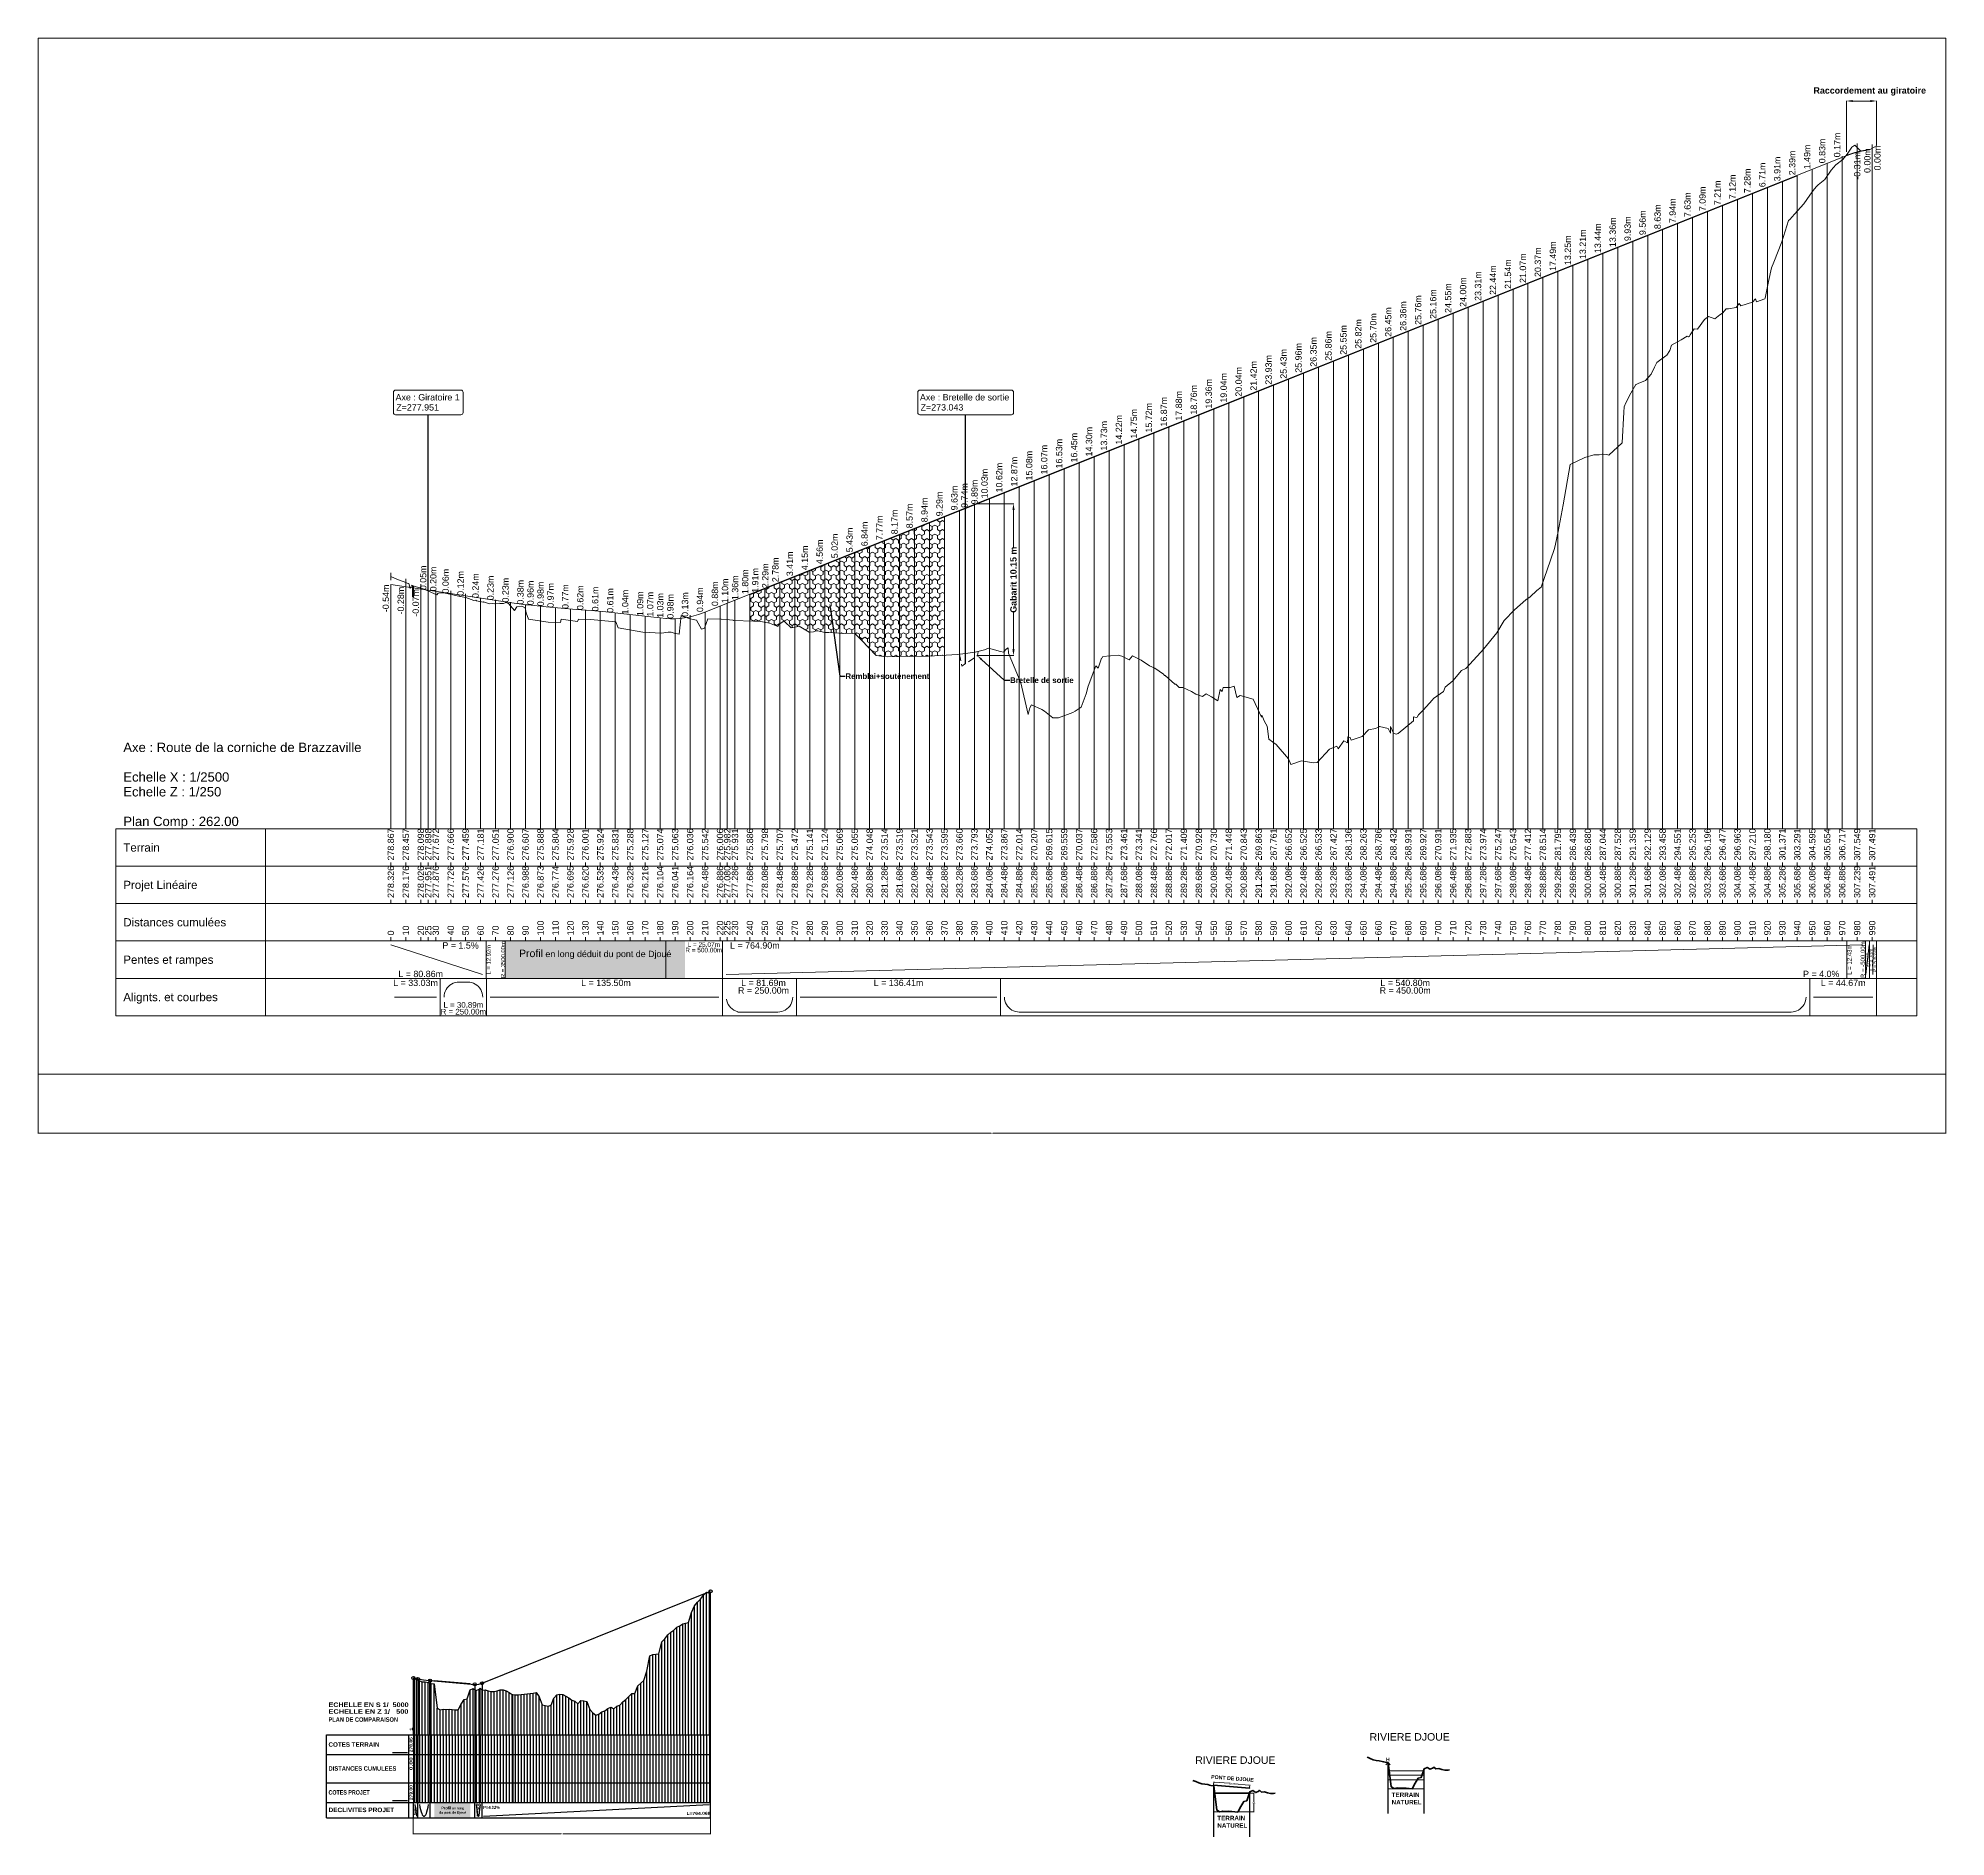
# Model space of a CAD drawing. Extents: x -67 to 3544, y -3197 to 656.
# Drawn here: x 244 to 1519, y -3197 to -1994 of the extents above.
import ezdxf
from ezdxf import colors
from ezdxf.entities.mleader import LeaderData, LeaderLine
from ezdxf.enums import TextEntityAlignment as Align
from ezdxf.math import Vec2, Vec3

# ---------------------------------------------------------------- set-up
doc = ezdxf.new("R2010")
doc.units = 0
doc.header["$PDSIZE"] = -0.00032
doc.linetypes.add('CACHE', pattern=[9.525, 6.35, -3.175])
doc.layers.get('0').update_dxf_attribs({"lineweight": 0})
for name, color, linetype in [('1-PL-Gris', 254, 'Continuous'), ('PLUME_1', 7, 'Continuous'), ('PLUME_2', 1, 'Continuous')]:
    doc.layers.add(name, color=color, linetype=linetype)
for name, color, linetype, lineweight in [("Route - Bretelle d'entrée - PL - A14_Bretelle de sortie", 5, 'Continuous', 0), ("Route - Bretelle d'entrée - PL - Habillage - Intersection d’axes", 7, 'Continuous', 0), ('Route - Route de la corniche de Brazzaville - PL - A3_ligne', 5, 'Continuous', 0), ('Route - Route de la corniche de Brazzaville - PL - Habillage - Intersection d’axes', 7, 'Continuous', 0), ('Route - Route de la corniche de Brazzaville - PL - Projet Linéaire', 7, 'Continuous', 0), ('Route - Route de la corniche de Brazzaville - PL - Terrain', 3, 'Continuous', 0)]:
    doc.layers.add(name, color=color, linetype=linetype, lineweight=lineweight)
doc.styles.add('CoteHor', font='arial.ttf', dxfattribs={"height": 0.0022})
doc.styles.add('CoteHorA', font='arial.ttf', dxfattribs={"height": 0.0022})
doc.styles.add('CoteHorB', font='arial.ttf', dxfattribs={"height": 0.0022})
doc.styles.add('CoteHorC', font='arial.ttf', dxfattribs={"height": 0.0022})
doc.styles.add('CoteHorD', font='arial.ttf', dxfattribs={"height": 0.0022})
doc.styles.add('CoteTitre', font='arial.ttf', dxfattribs={"height": 0.0017})
doc.styles.add('CoteTitreA', font='arial.ttf', dxfattribs={"height": 0.0017})
doc.styles.add('CoteVert', font='arial.ttf', dxfattribs={"height": 0.0017})
doc.styles.add('CoteVertA', font='arial.ttf', dxfattribs={"height": 0.0017})
doc.styles.add('CoteVertB', font='arial.ttf', dxfattribs={"height": 0.0017})
doc.styles.add('Etiquette', font='arial.ttf', dxfattribs={"height": 0.5})
doc.styles.add('ProfilCartouche', font='arial.ttf', dxfattribs={"height": 0.0025})
doc.styles.get("Standard").update_dxf_attribs({"font": 'arialbd.ttf'})
doc.dimstyles.get("Standard").update_dxf_attribs({"dimtxt": 0.18, "dimasz": 0.18, "dimexe": 0.18, "dimexo": 0.0625, "dimgap": 0.09, "dimtad": 0, "dimtih": 1, "dimtoh": 1, "dimdec": 4, "dimzin": 0, "dimdsep": 46, "dimtxsty": 'Standard', "dimcen": 0.09, "dimadec": 0, "dimazin": 0, "dimtfac": 1, "dimtdec": 4, "dimtofl": 0, "dimtmove": 0, "dimatfit": 3, "dimfxl": 1, "dimtolj": 1, "dimtzin": 0, "dimarcsym": 0})

msp = doc.modelspace()

# ---------------------------------------------------------------- texts
at = {"color": 7, "style": 'CoteVertB'}
for s, p in [('0.83m', (1440.19216, -2077.94513)), ('0.17m', (1450.19216, -2073.94513)), ('6.71m', (1400.19216, -2093.94513)), ('3.91m', (1410.19216, -2089.94513)), ('2.39m', (1420.19216, -2085.94513)), ('1.49m', (1430.19216, -2081.94513)), ('7.21m', (1370.19216, -2105.94513)), ('7.12m', (1380.19216, -2101.94513)), ('7.28m', (1390.19216, -2097.94513)), ('7.94m', (1340.19216, -2117.94513)), ('7.63m', (1350.19216, -2113.94513)), ('7.09m', (1360.19216, -2109.94513)), ('13.36m', (1300.19216, -2133.94513)), ('9.93m', (1310.19216, -2129.94513)), ('9.56m', (1320.19216, -2125.94513)), ('8.63m', (1330.19216, -2121.94513)), ('13.25m', (1270.19216, -2145.94513)), ('13.21m', (1280.19216, -2141.94513)), ('13.44m', (1290.19216, -2137.94513)), ('21.07m', (1240.19216, -2157.94513)), ('20.37m', (1250.19216, -2153.94513)), ('17.49m', (1260.19216, -2149.94513)), ('24.00m', (1200.19216, -2173.94513)), ('23.31m', (1210.19216, -2169.94513)), ('22.44m', (1220.19216, -2165.94513)), ('21.54m', (1230.19216, -2161.94513)), ('25.76m', (1170.19216, -2185.94513)), ('25.16m', (1180.19216, -2181.94513)), ('24.55m', (1190.19216, -2177.94513)), ('25.70m', (1140.19216, -2197.94513)), ('26.45m', (1150.19216, -2193.94513)), ('26.36m', (1160.19216, -2189.94513)), ('25.86m', (1110.19216, -2209.94513)), ('25.55m', (1120.19216, -2205.94513)), ('25.82m', (1130.19216, -2201.94513)), ('25.43m', (1080.19216, -2221.94513)), ('25.96m', (1090.19216, -2217.94513)), ('26.35m', (1100.19216, -2213.94513)), ('20.04m', (1050.19216, -2233.94513)), ('21.42m', (1060.19216, -2229.94513)), ('23.93m', (1070.19216, -2225.94513)), ('17.88m', (1010.19216, -2249.94513)), ('18.76m', (1020.19216, -2245.94513)), ('19.36m', (1030.19216, -2241.94513)), ('19.04m', (1040.19216, -2237.94513)), ('14.75m', (980.19216, -2261.94513)), ('15.72m', (990.19216, -2257.94513)), ('16.87m', (1000.19216, -2253.94513)), ('14.30m', (950.19216, -2273.94513)), ('13.73m', (960.19216, -2269.94513)), ('14.22m', (970.19216, -2265.94513)), ('16.07m', (920.19216, -2285.94513)), ('16.53m', (930.19216, -2281.94513)), ('16.45m', (940.19216, -2277.94513)), ('10.62m', (890.19216, -2297.94513)), ('12.87m', (900.19216, -2293.94513)), ('15.08m', (910.19216, -2289.94513)), ('9.63m', (860.19216, -2309.94513)), ('9.74m', (866.92133, -2308.27713)), ('9.89m', (873.6505, -2305.94513)), ('10.03m', (880.37966, -2301.94513)), ('8.57m', (830.19216, -2321.94513)), ('8.94m', (840.19216, -2317.94513)), ('9.29m', (850.19216, -2313.94513)), ('6.84m', (800.19216, -2333.94513)), ('7.77m', (810.19216, -2329.94513)), ('8.17m', (820.19216, -2325.94513)), ('4.56m', (770.19216, -2345.94513)), ('5.02m', (780.19216, -2341.94513)), ('5.43m', (790.19216, -2337.94513)), ('2.29m', (733.838, -2361.94513)), ('2.78m', (740.56717, -2357.94513)), ('3.41m', (750.19216, -2353.94513)), ('4.15m', (760.19216, -2349.94513)), ('0.05m', (505.19216, -2363.29508)), ('0.20m', (511.92133, -2364.04508)), ('0.06m', (520.19216, -2365.54508)), ('0.12m', (530.19216, -2367.04508)), ('0.24m', (540.19216, -2368.54508)), ('0.23m', (550.19216, -2370.04508)), ('0.23m', (560.19216, -2371.54508)), ('0.38m', (570.19216, -2372.92558)), ('0.96m', (576.92133, -2373.37222)), ('0.98m', (583.6505, -2374.07681)), ('0.88m', (700.19216, -2373.94513)), ('1.10m', (706.92133, -2372.00523)), ('1.36m', (713.6505, -2369.94513)), ('1.80m', (720.37966, -2365.94513)), ('1.91m', (727.10883, -2365.03124)), ('0.97m', (590.37966, -2375.06804)), ('0.77m', (600.19216, -2375.85793)), ('0.62m', (610.19216, -2376.60502)), ('0.61m', (620.19216, -2377.45156)), ('0.61m', (630.19216, -2378.44338)), ('1.04m', (640.19216, -2379.52427)), ('1.09m', (650.19216, -2380.64719)), ('1.07m', (656.92133, -2380.9132)), ('1.03m', (663.6505, -2381.7655)), ('0.98m', (670.37966, -2382.39344)), ('0.13m', (680.19216, -2381.16332)), ('0.94m', (690.19216, -2377.94513))]:
    msp.add_text(s, height=4.25, rotation=90, dxfattribs=at).set_placement(p, align=Align.BOTTOM_LEFT)
for s, p in [('-0.31m', (1463.6505, -2070.41872)), ('0.00m', (1470.37966, -2067.89719)), ('0.00m', (1477.10883, -2066.2081)), ('-0.54m', (480.19216, -2359.54508)), ('-0.28m', (490.19216, -2361.04508)), ('-0.07m', (500.19216, -2362.54508))]:
    msp.add_text(s, height=4.25, rotation=90, dxfattribs=at).set_placement(p, align=Align.BOTTOM_RIGHT)
for s, height, style, p in [('Axe : Route de la corniche de Brazzaville', 6.25, 'ProfilCartouche', (301.3855, -2468.37936)), ('Echelle X : 1/2500', 6.25, 'ProfilCartouche', (301.3855, -2488.17103)), ('Echelle Z : 1/250', 6.25, 'ProfilCartouche', (301.3855, -2498.06686)), ('Plan Comp : 262.00', 6.25, 'ProfilCartouche', (301.3855, -2517.85852)), ('Projet Linéaire', 5.5, 'CoteHorA', (301.3855, -2560.30644))]:
    msp.add_text(s, height=height, dxfattribs=dict(style=style)).set_placement(p, align=Align.MIDDLE_LEFT)
at = {"color": 114, "style": 'CoteVert'}
for s, p in [('278.867', (480.19216, -2544.05644)), ('278.457', (490.19216, -2544.05644)), ('278.098', (500.19216, -2544.05644)), ('277.898', (505.19216, -2544.05644)), ('277.672', (510.19216, -2544.05644)), ('277.666', (520.19216, -2544.05644)), ('277.459', (530.19216, -2544.05644)), ('277.181', (540.19216, -2544.05644)), ('277.051', (550.19216, -2544.05644)), ('276.900', (560.19216, -2544.05644)), ('276.607', (570.19216, -2544.05644)), ('275.888', (580.19216, -2544.05644)), ('275.804', (590.19216, -2544.05644)), ('275.928', (600.19216, -2544.05644)), ('276.001', (610.19216, -2544.05644)), ('275.924', (620.19216, -2544.05644)), ('275.831', (630.19216, -2544.05644)), ('275.288', (640.19216, -2544.05644)), ('275.127', (650.19216, -2544.05644)), ('275.074', (660.19216, -2544.05644)), ('275.063', (670.19216, -2544.05644)), ('276.036', (680.19216, -2544.05644)), ('275.542', (690.19216, -2544.05644)), ('276.006', (700.19216, -2544.05644)), ('275.982', (705.04192, -2544.05644)), ('275.931', (710.19216, -2544.05644)), ('275.886', (720.19216, -2544.05644)), ('275.798', (730.19216, -2544.05644)), ('275.707', (740.19216, -2544.05644)), ('275.472', (750.19216, -2544.05644)), ('275.141', (760.19216, -2544.05644)), ('275.124', (770.19216, -2544.05644)), ('275.069', (780.19216, -2544.05644)), ('275.055', (790.19216, -2544.05644)), ('274.048', (800.19216, -2544.05644)), ('273.514', (810.19216, -2544.05644)), ('273.519', (820.19216, -2544.05644)), ('273.521', (830.19216, -2544.05644)), ('273.543', (840.19216, -2544.05644)), ('273.595', (850.19216, -2544.05644)), ('273.660', (860.19216, -2544.05644)), ('273.793', (870.19216, -2544.05644)), ('274.052', (880.19216, -2544.05644)), ('273.867', (890.19216, -2544.05644)), ('272.014', (900.19216, -2544.05644)), ('270.207', (910.19216, -2544.05644)), ('269.615', (920.19216, -2544.05644)), ('269.559', (930.19216, -2544.05644)), ('270.037', (940.19216, -2544.05644)), ('272.586', (950.19216, -2544.05644)), ('273.553', (960.19216, -2544.05644)), ('273.461', (970.19216, -2544.05644)), ('273.341', (980.19216, -2544.05644)), ('272.766', (990.19216, -2544.05644)), ('272.017', (1000.19216, -2544.05644)), ('271.409', (1010.19216, -2544.05644)), ('270.928', (1020.19216, -2544.05644)), ('270.730', (1030.19216, -2544.05644)), ('271.448', (1040.19216, -2544.05644)), ('270.843', (1050.19216, -2544.05644)), ('269.863', (1060.19216, -2544.05644)), ('267.761', (1070.19216, -2544.05644)), ('266.652', (1080.19216, -2544.05644)), ('266.525', (1090.19216, -2544.05644)), ('266.533', (1100.19216, -2544.05644)), ('267.427', (1110.19216, -2544.05644)), ('268.136', (1120.19216, -2544.05644)), ('268.263', (1130.19216, -2544.05644)), ('268.786', (1140.19216, -2544.05644)), ('268.432', (1150.19216, -2544.05644)), ('268.931', (1160.19216, -2544.05644)), ('269.927', (1170.19216, -2544.05644)), ('270.931', (1180.19216, -2544.05644)), ('271.935', (1190.19216, -2544.05644)), ('272.883', (1200.19216, -2544.05644)), ('273.974', (1210.19216, -2544.05644)), ('275.247', (1220.19216, -2544.05644)), ('276.543', (1230.19216, -2544.05644)), ('277.412', (1240.19216, -2544.05644)), ('278.514', (1250.19216, -2544.05644)), ('281.795', (1260.19216, -2544.05644)), ('286.439', (1270.19216, -2544.05644)), ('286.880', (1280.19216, -2544.05644)), ('287.044', (1290.19216, -2544.05644)), ('287.528', (1300.19216, -2544.05644)), ('291.359', (1310.19216, -2544.05644)), ('292.129', (1320.19216, -2544.05644)), ('293.458', (1330.19216, -2544.05644)), ('294.551', (1340.19216, -2544.05644)), ('295.253', (1350.19216, -2544.05644)), ('296.196', (1360.19216, -2544.05644)), ('296.477', (1370.19216, -2544.05644)), ('296.963', (1380.19216, -2544.05644)), ('297.210', (1390.19216, -2544.05644)), ('298.180', (1400.19216, -2544.05644)), ('301.371', (1410.19216, -2544.05644)), ('303.291', (1420.19216, -2544.05644)), ('304.595', (1430.19216, -2544.05644)), ('305.654', (1440.19216, -2544.05644)), ('306.717', (1450.19216, -2544.05644)), ('307.549', (1460.19216, -2544.05644)), ('307.491', (1470.19216, -2544.05644))]:
    msp.add_text(s, height=4.25, rotation=90, dxfattribs=at).set_placement(p, align=Align.MIDDLE_LEFT)
at = {"color": 114, "style": 'CoteHor'}
msp.add_text('Terrain', height=5.5, dxfattribs=at).set_placement((301.3855, -2535.30644), align=Align.MIDDLE_LEFT)
at = {"style": 'CoteVertA'}
for s, p in [('278.326', (480.19216, -2569.05644)), ('278.176', (490.19216, -2569.05644)), ('278.026', (500.19216, -2569.05644)), ('277.951', (505.19216, -2569.05644)), ('277.876', (510.19216, -2569.05644)), ('277.726', (520.19216, -2569.05644)), ('277.576', (530.19216, -2569.05644)), ('277.426', (540.19216, -2569.05644)), ('277.276', (550.19216, -2569.05644)), ('277.126', (560.19216, -2569.05644)), ('276.988', (570.19216, -2569.05644)), ('276.873', (580.19216, -2569.05644)), ('276.774', (590.19216, -2569.05644)), ('276.695', (600.19216, -2569.05644)), ('276.620', (610.19216, -2569.05644)), ('276.535', (620.19216, -2569.05644)), ('276.436', (630.19216, -2569.05644)), ('276.328', (640.19216, -2569.05644)), ('276.216', (650.19216, -2569.05644)), ('276.104', (660.19216, -2569.05644)), ('276.041', (670.19216, -2569.05644)), ('276.164', (680.19216, -2569.05644)), ('276.486', (690.19216, -2569.05644)), ('276.886', (700.19216, -2569.05644)), ('277.080', (705.04192, -2569.05644)), ('277.286', (710.19216, -2569.05644)), ('277.686', (720.19216, -2569.05644)), ('278.086', (730.19216, -2569.05644)), ('278.486', (740.19216, -2569.05644)), ('278.886', (750.19216, -2569.05644)), ('279.286', (760.19216, -2569.05644)), ('279.686', (770.19216, -2569.05644)), ('280.086', (780.19216, -2569.05644)), ('280.486', (790.19216, -2569.05644)), ('280.886', (800.19216, -2569.05644)), ('281.286', (810.19216, -2569.05644)), ('281.686', (820.19216, -2569.05644)), ('282.086', (830.19216, -2569.05644)), ('282.486', (840.19216, -2569.05644)), ('282.886', (850.19216, -2569.05644)), ('283.286', (860.19216, -2569.05644)), ('283.686', (870.19216, -2569.05644)), ('284.086', (880.19216, -2569.05644)), ('284.486', (890.19216, -2569.05644)), ('284.886', (900.19216, -2569.05644)), ('285.286', (910.19216, -2569.05644)), ('285.686', (920.19216, -2569.05644)), ('286.086', (930.19216, -2569.05644)), ('286.486', (940.19216, -2569.05644)), ('286.886', (950.19216, -2569.05644)), ('287.286', (960.19216, -2569.05644)), ('287.686', (970.19216, -2569.05644)), ('288.086', (980.19216, -2569.05644)), ('288.486', (990.19216, -2569.05644)), ('288.886', (1000.19216, -2569.05644)), ('289.286', (1010.19216, -2569.05644)), ('289.686', (1020.19216, -2569.05644)), ('290.086', (1030.19216, -2569.05644)), ('290.486', (1040.19216, -2569.05644)), ('290.886', (1050.19216, -2569.05644)), ('291.286', (1060.19216, -2569.05644)), ('291.686', (1070.19216, -2569.05644)), ('292.086', (1080.19216, -2569.05644)), ('292.486', (1090.19216, -2569.05644)), ('292.886', (1100.19216, -2569.05644)), ('293.286', (1110.19216, -2569.05644)), ('293.686', (1120.19216, -2569.05644)), ('294.086', (1130.19216, -2569.05644)), ('294.486', (1140.19216, -2569.05644)), ('294.886', (1150.19216, -2569.05644)), ('295.286', (1160.19216, -2569.05644)), ('295.686', (1170.19216, -2569.05644)), ('296.086', (1180.19216, -2569.05644)), ('296.486', (1190.19216, -2569.05644)), ('296.886', (1200.19216, -2569.05644)), ('297.286', (1210.19216, -2569.05644)), ('297.686', (1220.19216, -2569.05644)), ('298.086', (1230.19216, -2569.05644)), ('298.486', (1240.19216, -2569.05644)), ('298.886', (1250.19216, -2569.05644)), ('299.286', (1260.19216, -2569.05644)), ('299.686', (1270.19216, -2569.05644)), ('300.086', (1280.19216, -2569.05644)), ('300.486', (1290.19216, -2569.05644)), ('300.886', (1300.19216, -2569.05644)), ('301.286', (1310.19216, -2569.05644)), ('301.686', (1320.19216, -2569.05644)), ('302.086', (1330.19216, -2569.05644)), ('302.486', (1340.19216, -2569.05644)), ('302.886', (1350.19216, -2569.05644)), ('303.286', (1360.19216, -2569.05644)), ('303.686', (1370.19216, -2569.05644)), ('304.086', (1380.19216, -2569.05644)), ('304.486', (1390.19216, -2569.05644)), ('304.886', (1400.19216, -2569.05644)), ('305.286', (1410.19216, -2569.05644)), ('305.686', (1420.19216, -2569.05644)), ('306.086', (1430.19216, -2569.05644)), ('306.486', (1440.19216, -2569.05644)), ('306.886', (1450.19216, -2569.05644)), ('307.239', (1460.19216, -2569.05644)), ('307.491', (1470.19216, -2569.05644))]:
    msp.add_text(s, height=4.25, rotation=90, dxfattribs=at).set_placement(p, align=Align.MIDDLE_LEFT)
at = {"color": 7}
for s, style, p in [('Distances cumulées', 'CoteHorB', (301.3855, -2585.30644)), ('Pentes et rampes', 'CoteHorC', (301.3855, -2610.30644)), ('Alignts. et courbes', 'CoteHorD', (301.3855, -2635.30644))]:
    msp.add_text(s, height=5.5, dxfattribs=dict(at, style=style)).set_placement(p, align=Align.MIDDLE_LEFT)
at = {"color": 7, "style": 'CoteVertA'}
for s, p in [('10', (490.19216, -2594.05644)), ('20', (500.19216, -2594.05644)), ('25', (505.19216, -2594.05644)), ('30', (510.19216, -2594.05644)), ('40', (520.19216, -2594.05644)), ('50', (530.19216, -2594.05644)), ('60', (540.19216, -2594.05644)), ('70', (550.19216, -2594.05644)), ('80', (560.19216, -2594.05644)), ('90', (570.19216, -2594.05644)), ('100', (580.19216, -2594.05644)), ('110', (590.19216, -2594.05644)), ('120', (600.19216, -2594.05644)), ('130', (610.19216, -2594.05644)), ('140', (620.19216, -2594.05644)), ('150', (630.19216, -2594.05644)), ('160', (640.19216, -2594.05644)), ('170', (650.19216, -2594.05644)), ('180', (660.19216, -2594.05644)), ('190', (670.19216, -2594.05644)), ('200', (680.19216, -2594.05644)), ('210', (690.19216, -2594.05644)), ('220', (700.19216, -2594.05644)), ('225', (705.04192, -2594.05644)), ('230', (710.19216, -2594.05644)), ('240', (720.19216, -2594.05644)), ('250', (730.19216, -2594.05644)), ('260', (740.19216, -2594.05644)), ('270', (750.19216, -2594.05644)), ('280', (760.19216, -2594.05644)), ('290', (770.19216, -2594.05644)), ('300', (780.19216, -2594.05644)), ('310', (790.19216, -2594.05644)), ('320', (800.19216, -2594.05644)), ('330', (810.19216, -2594.05644)), ('340', (820.19216, -2594.05644)), ('350', (830.19216, -2594.05644)), ('360', (840.19216, -2594.05644)), ('370', (850.19216, -2594.05644)), ('380', (860.19216, -2594.05644)), ('390', (870.19216, -2594.05644)), ('400', (880.19216, -2594.05644)), ('410', (890.19216, -2594.05644)), ('420', (900.19216, -2594.05644)), ('430', (910.19216, -2594.05644)), ('440', (920.19216, -2594.05644)), ('450', (930.19216, -2594.05644)), ('460', (940.19216, -2594.05644)), ('470', (950.19216, -2594.05644)), ('480', (960.19216, -2594.05644)), ('490', (970.19216, -2594.05644)), ('500', (980.19216, -2594.05644)), ('510', (990.19216, -2594.05644)), ('520', (1000.19216, -2594.05644)), ('530', (1010.19216, -2594.05644)), ('540', (1020.19216, -2594.05644)), ('550', (1030.19216, -2594.05644)), ('560', (1040.19216, -2594.05644)), ('570', (1050.19216, -2594.05644)), ('580', (1060.19216, -2594.05644)), ('590', (1070.19216, -2594.05644)), ('600', (1080.19216, -2594.05644)), ('610', (1090.19216, -2594.05644)), ('620', (1100.19216, -2594.05644)), ('630', (1110.19216, -2594.05644)), ('640', (1120.19216, -2594.05644)), ('650', (1130.19216, -2594.05644)), ('660', (1140.19216, -2594.05644)), ('670', (1150.19216, -2594.05644)), ('680', (1160.19216, -2594.05644)), ('690', (1170.19216, -2594.05644)), ('700', (1180.19216, -2594.05644)), ('710', (1190.19216, -2594.05644)), ('720', (1200.19216, -2594.05644)), ('730', (1210.19216, -2594.05644)), ('740', (1220.19216, -2594.05644)), ('750', (1230.19216, -2594.05644)), ('760', (1240.19216, -2594.05644)), ('770', (1250.19216, -2594.05644)), ('780', (1260.19216, -2594.05644)), ('790', (1270.19216, -2594.05644)), ('800', (1280.19216, -2594.05644)), ('810', (1290.19216, -2594.05644)), ('820', (1300.19216, -2594.05644)), ('830', (1310.19216, -2594.05644)), ('840', (1320.19216, -2594.05644)), ('850', (1330.19216, -2594.05644)), ('860', (1340.19216, -2594.05644)), ('870', (1350.19216, -2594.05644)), ('880', (1360.19216, -2594.05644)), ('890', (1370.19216, -2594.05644)), ('900', (1380.19216, -2594.05644)), ('910', (1390.19216, -2594.05644)), ('920', (1400.19216, -2594.05644)), ('930', (1410.19216, -2594.05644)), ('940', (1420.19216, -2594.05644)), ('950', (1430.19216, -2594.05644)), ('960', (1440.19216, -2594.05644)), ('970', (1450.19216, -2594.05644)), ('980', (1460.19216, -2594.05644)), ('990', (1470.19216, -2594.05644)), ('0', (480.19216, -2594.05644))]:
    msp.add_text(s, height=4.25, rotation=90, dxfattribs=at).set_placement(p, align=Align.MIDDLE_LEFT)
at = {"color": 7, "style": 'CoteTitre'}
msp.add_text('P = 1.5%', height=4.25, dxfattribs=at).set_placement((538.91316, -2598.65644), align=Align.TOP_RIGHT)
for s, height, p in [('L = 12.92m', 2.796115, (544.19277, -2610.30644)), ('L = 12.43m', 2.88, (1453.59839, -2610.30644)), ('L = 2.77m', 1.38253, (1465.73202, -2610.30644)), ('L = 4.70m', 2.34519, (1468.49709, -2610.30644))]:
    msp.add_text(s, height=height, rotation=90, dxfattribs=at).set_placement(p, align=Align.TOP_CENTER)
for s, height, p in [('R = 3500.00m', 2.796115, (556.54794, -2610.30644)), ('R = -500.00m', 2.88, (1465.44402, -2610.30644)), ('P = 1.516%', 1.38253, (1468.49709, -2610.30644)), ('P = 5.639%', 2.34519, (1473.18747, -2610.30644))]:
    msp.add_text(s, height=height, rotation=90, dxfattribs=at).set_placement(p, align=Align.CENTER)
at = {"color": 7}
for s, height, style, p in [('L = 25.07m', 3.07172, 'CoteTitre', (689.34496, -2598.65644)), ('R = 500.00m', 3.07172, 'CoteTitre', (689.34496, -2602.3425)), ('L = 33.03m', 4.25, 'CoteTitreA', (496.70822, -2623.65644)), ('L = 135.50m', 4.25, 'CoteTitreA', (623.96678, -2623.65644)), ('L = 81.69m', 4.25, 'CoteTitreA', (729.25331, -2623.65644)), ('L = 136.41m', 4.25, 'CoteTitreA', (819.51387, -2623.65644)), ('L = 540.80m', 4.25, 'CoteTitreA', (1158.11766, -2623.65644)), ('L = 44.67m', 4.25, 'CoteTitreA', (1450.85142, -2623.65644)), ('R = 250.00m', 4.25, 'CoteTitreA', (729.25331, -2628.75644)), ('R = 450.00m', 4.25, 'CoteTitreA', (1158.11766, -2628.75644))]:
    msp.add_text(s, height=height, dxfattribs=dict(at, style=style)).set_placement(p, align=Align.TOP_CENTER)
at = {"color": 7, "style": 'CoteTitre'}
msp.add_text('L = 764.90m', height=4.25, dxfattribs=at).set_placement((706.87715, -2598.65644), align=Align.TOP_LEFT)
msp.add_text('L = 80.86m', height=4.25, dxfattribs=at).set_placement((485.19216, -2621.95644))
msp.add_text('P = 4.0%', height=4.25, dxfattribs=at).set_placement((1448.31039, -2621.95644), align=Align.RIGHT)
at = {"color": 7, "style": 'CoteTitreA'}
for s, p in [('L = 30.89m', (528.66774, -2642.41409)), ('R = 250.00m', (528.66774, -2646.95644))]:
    msp.add_text(s, height=3.78529, dxfattribs=at).set_placement(p, align=Align.CENTER)
at = {"insert": (1028.53685, -3155.29234), "char_height": 2.5, "attachment_point": 1, "rotation": 355.80207904}
msp.add_mtext_dynamic_manual_height_columns('{\\C8;PONT DE DJOUE}', width=32.1057528, gutter_width=12.5, heights=[0], dxfattribs=at)
at = {"layer": 'PLUME_1'}
for s, height, width, p, p2 in [('ECHELLE EN S 1/  5000   ', 3, 1.142906, (438.53043, -3109.85986), (496.03043, -3109.85986)), ('PLAN DE COMPARAISON ', 3, 0.902651, (438.53043, -3119.75986), (486.03043, -3119.75986)), ('ECHELLE EN Z 1/   500   ', 3, 1.175662, (438.53043, -3114.35986), (496.03043, -3114.35986)), ('COTES TERRAIN   ', 3, 0.994141, (438.53043, -3136.45986), (476.03043, -3136.45986)), ('DISTANCES CUMULEES  ', 3, 0.927243, (438.53043, -3152.45986), (486.03043, -3152.45986)), ('COTES PROJET', 3, 0.84956, (438.53043, -3168.45986), (466.03043, -3168.45986)), ('DECLIVITES PROJET   ', 3, 1.030165, (438.53043, -3180.15986), (486.03043, -3180.15986)), ('P=4.02% ', 2, 0.975912, (541.93043, -3177.95986), (553.83043, -3177.95986)), ('L=764.068   ', 2, 1.186043, (677.83043, -3181.95986), (696.53043, -3181.95986))]:
    msp.add_text(s, height=height, dxfattribs=dict(at, width=width)).set_placement(p, p2, align=Align.FIT)
for s, width, p, p2 in [('  1 ', 1.313528, (494.73043, -3127.65986), (494.73041, -3122.55986)), (' 278.85 ', 1.178425, (494.73043, -3141.05986), (494.73039, -3129.15986)), ('      0.00  ', 1.605423, (494.73043, -3159.65986), (494.73036, -3140.95986)), (' 279.00 ', 1.178425, (494.73043, -3173.05986), (494.73039, -3161.15986)), ('R=500   ', 1.118438, (539.63043, -3183.05986), (539.63039, -3171.15986)), ('P=2%', 0.676983, (497.73043, -3182.15986), (497.73041, -3177.05986))]:
    msp.add_text(s, height=2, rotation=90.00020819, dxfattribs=dict(at, width=width)).set_placement(p, p2, align=Align.FIT)
at = {"layer": 'Route - Route de la corniche de Brazzaville - PL - A3_ligne', "color": 5, "char_height": 5, "attachment_point": 1}
for insert in [(1134.32675, -3127.33762), (1017.81128, -3142.88911)]:
    msp.add_mtext_dynamic_manual_height_columns('{\\fArial|b0|i0|c0|p34;RIVIERE DJOUE}', width=56.1834186, gutter_width=5, heights=[0], dxfattribs=dict(at, insert=insert))
at = {"layer": 'Route - Route de la corniche de Brazzaville - PL - A3_ligne', "attachment_point": 1}
for s, width, insert, char_height in [('H', 16.6147258, (1145.2484, -3143.67439), 2.5), ('{\\C114;TERRAIN NATUREL}', 30.5599853, (1149.08647, -3167.04202), 3), ('{\\C114;TERRAIN NATUREL}', 30.5599853, (1032.571, -3182.59351), 3)]:
    msp.add_mtext_dynamic_manual_height_columns(s, width=width, gutter_width=12.5, heights=[0], dxfattribs=dict(at, insert=insert, char_height=char_height))
at = {"layer": 'Route - Route de la corniche de Brazzaville - PL - Habillage - Intersection d’axes', "style": 'Etiquette'}
for s, p in [('Axe : Giratoire 1', (483.34552, -2232.22823)), ('Z=277.951', (483.80202, -2238.96872)), ('Axe : Bretelle de sortie', (833.79692, -2232.22823)), ('Z=273.043', (834.25342, -2238.96872))]:
    msp.add_text(s, height=4.25, dxfattribs=at).set_placement(p, align=Align.TOP_LEFT)
at = {"layer": 'Route - Route de la corniche de Brazzaville - PL - Habillage - Intersection d’axes', "attachment_point": 1, "style": 'Etiquette'}
for s, insert, char_height, width in [('\\pxqc;Profil{\\H0.85x; en long déduit du pont de Djoué}', (556.54794, -2603.59199), 5, 120.4525189), ('\\pxqc;{\\fArial|b1|i0|c0|p34;Profil\\H0.85x; en long \\Pdu pont de Djoué}', (503.42049, -3176.4709), 1.8684716, 36.0793016)]:
    msp.add_mtext(s, dxfattribs=dict(at, insert=insert, char_height=char_height, width=width))

# ---------------------------------------------------------------- blocks, each defined once
blk = doc.blocks.new('*D15')
at = {"transparency": 16777216}
for p, q in [((872.2, -2305.5), (896.5, -2305.5)), ((896.3, -2309.8), (896.3, -2335.3)), ((896.3, -2402.8), (896.3, -2377.3)), ((872.2, -2407), (896.5, -2407))]:
    blk.add_line(p, q, dxfattribs=at)
for points in [[(895.6, -2309.8), (897.1, -2309.8), (896.3, -2305.5)], [(895.6, -2402.8), (897.1, -2402.8), (896.3, -2407)]]:
    blk.add_solid(points, dxfattribs=at)
at = {"layer": 'Defpoints', "color": 0, "transparency": 16777216}
for p in [(872.2, -2305.5, 0), (872.2, -2407, 0), (896.3, -2407)]:
    blk.add_point(p, dxfattribs=at)
at = {"transparency": 16777216, "insert": (896.3, -2356.3), "char_height": 4.25, "attachment_point": 5, "rotation": 90}
blk.add_mtext('\\A1;Gabarit 10.15 m', dxfattribs=at)
blk = doc.blocks.new('*D16')
at = {"transparency": 16777216}
for p, q in [((1453, -2070.2), (1453, -2036.1)), ((1457.3, -2036.3), (1468.9, -2036.3)), ((1473.2, -2066.1), (1473.2, -2036.1))]:
    blk.add_line(p, q, dxfattribs=at)
for points in [[(1457.3, -2035.6), (1457.3, -2037), (1453, -2036.3)], [(1468.9, -2035.6), (1468.9, -2037), (1473.2, -2036.3)]]:
    blk.add_solid(points, dxfattribs=at)
at = {"layer": 'Defpoints', "color": 0, "transparency": 16777216}
for p in [(1473.2, -2036.3), (1453, -2070.2), (1473.2, -2066.2)]:
    blk.add_point(p, dxfattribs=at)
at = {"transparency": 16777216, "insert": (1468.6, -2029.9), "char_height": 4.25, "attachment_point": 5}
blk.add_mtext('\\A1;Raccordement au giratoire', dxfattribs=at)
blk = doc.blocks.new('*D17')
at = {"transparency": 16777216}
for p, q in [((495.2, -3184), (495.2, -3194.8)), ((693.9, -3184), (693.9, -3194.8)), ((495.4, -3194.6), (594, -3194.6)), ((693.8, -3194.6), (595.2, -3194.6))]:
    blk.add_line(p, q, dxfattribs=at)
for points in [[(495.4, -3194.6), (495.4, -3194.7), (495.2, -3194.6)], [(693.8, -3194.6), (693.8, -3194.7), (693.9, -3194.6)]]:
    blk.add_solid(points, dxfattribs=at)
at = {"layer": 'Defpoints', "color": 0, "transparency": 16777216}
for p in [(495.2, -3184), (693.9, -3184), (693.9, -3194.6)]:
    blk.add_point(p, dxfattribs=at)
at = {"transparency": 16777216, "insert": (594.6, -3194.6), "char_height": 0.18, "attachment_point": 5}
blk.add_mtext('\\A1;198.7000', dxfattribs=at)
blk = doc.blocks.new('*D18')
at = {"transparency": 16777216}
for p, q in [((244.5, -2686.8), (244.5, -2726.5)), ((1519.5, -2686.8), (1519.5, -2726.5)), ((244.6, -2726.3), (881.3, -2726.3)), ((1519.3, -2726.3), (882.6, -2726.3))]:
    blk.add_line(p, q, dxfattribs=at)
for points in [[(244.6, -2726.3), (244.6, -2726.3), (244.5, -2726.3)], [(1519.3, -2726.3), (1519.3, -2726.3), (1519.5, -2726.3)]]:
    blk.add_solid(points, dxfattribs=at)
at = {"layer": 'Defpoints', "color": 0, "transparency": 16777216}
for p in [(244.5, -2686.8), (1519.5, -2686.8), (1519.5, -2726.3)]:
    blk.add_point(p, dxfattribs=at)
at = {"transparency": 16777216, "insert": (882, -2726.3), "char_height": 0.18, "attachment_point": 5}
blk.add_mtext('\\A1;1275.0000', dxfattribs=at)
blk = doc.blocks.new('*D35')
at = {"transparency": 16777216}
for p, q in [((1054.3, -3167.5), (1057.2, -3167.5)), ((1057, -3168), (1057, -3173.2)), ((1057, -3179.5), (1057, -3174.4)), ((1054.3, -3180), (1057.2, -3180))]:
    blk.add_line(p, q, dxfattribs=at)
for points in [[(1056.9, -3168), (1057.1, -3168), (1057, -3167.5)], [(1056.9, -3179.5), (1057.1, -3179.5), (1057, -3180)]]:
    blk.add_solid(points, dxfattribs=at)
at = {"layer": 'Defpoints', "color": 0, "transparency": 16777216}
for p in [(1054.2, -3167.5), (1057, -3167.5), (1054.2, -3180)]:
    blk.add_point(p, dxfattribs=at)
at = {"transparency": 16777216, "insert": (1057, -3173.8), "char_height": 1, "attachment_point": 5}
blk.add_mtext('\\A1;8.1', dxfattribs=at)
blk = doc.blocks.new('*D36')
at = {"transparency": 16777216}
for p, q in [((1030.1, -3162), (1030.3, -3159.9)), ((1030.7, -3160.1), (1040.5, -3160.9)), ((1053.7, -3162.1), (1044, -3161.2)), ((1054.1, -3164), (1054.3, -3161.9))]:
    blk.add_line(p, q, dxfattribs=at)
for points in [[(1030.7, -3160.1), (1030.7, -3160.2), (1030.2, -3160.1)], [(1053.8, -3162), (1053.7, -3162.1), (1054.2, -3162.1)]]:
    blk.add_solid(points, dxfattribs=at)
at = {"layer": 'Defpoints', "color": 0, "transparency": 16777216}
for p in [(1030.1, -3162.1), (1054.1, -3164.1), (1054.2, -3162.1)]:
    blk.add_point(p, dxfattribs=at)
at = {"transparency": 16777216, "insert": (1042.2, -3161.1), "char_height": 1, "attachment_point": 5, "rotation": 355.2364}
blk.add_mtext('\\A1;120.0', dxfattribs=at)

# ---------------------------------------------------------------- dimensions: what is measured, and where the dimension line sits
dim = msp.add_linear_dim(base=(1473.18747, -2036.31089), p1=(1453.01344, -2070.21536), p2=(1473.18747, -2066.2081), text='Raccordement au giratoire', dimstyle='Standard', override={"dimtxt": 4.25, "dimasz": 4.25, "dimclrd": 256, "dimclre": 256, "dimclrt": 256, "dimtmove": 2, "dimlwd": 65535, "dimlwe": 65535})
dim.commit()
dim.dimension.update_dxf_attribs({"geometry": '*D16', "text_midpoint": (1468.57997, -2029.93829), "dimtype": 160})
dim = msp.add_linear_dim(base=(896.34346, -2407.04778), p1=(872.17236, -2305.53001, 0), p2=(872.17236, -2407.04778, 0), angle=90, text='Gabarit 10.15 m', dimstyle='Standard', override={"dimtxt": 4.25, "dimasz": 4.25, "dimclrd": 256, "dimclre": 256, "dimclrt": 256, "dimlwd": 65535, "dimlwe": 65535})
dim.commit()
dim.dimension.update_dxf_attribs({"geometry": '*D15', "text_midpoint": (896.34346, -2356.2889), "text_rotation": 90})
for base, p1, p2, picture, middle in [((1519.46821, -2726.29173), (244.46821, -2686.78281), (1519.46821, -2686.78281), '*D18', (881.96821, -2726.29173)), ((693.93043, -3194.64353), (495.23043, -3183.95986), (693.93043, -3183.95986), '*D17', (594.58043, -3194.64353))]:
    dim = msp.add_linear_dim(base=base, p1=p1, p2=p2, dimstyle='Standard', override={"dimclrd": 256, "dimclre": 256, "dimclrt": 256, "dimlwd": 65535, "dimlwe": 65535})
    dim.commit()
    dim.dimension.update_dxf_attribs({"geometry": picture, "text_midpoint": middle})
at = {"color": 5}
dim = msp.add_aligned_dim(p1=(1030.08081, -3162.05858), p2=(1054.08081, -3164.05858), distance=1.9726, text='120.0', dimstyle='Standard', override={"dimtxt": 1, "dimasz": 0.5, "dimtih": 0, "dimtoh": 0, "dimclrd": 256, "dimclre": 256, "dimclrt": 256, "dimtfillclr": 5, "dimlwd": 65535, "dimlwe": 65535}, dxfattribs=at)
dim.commit()
dim.dimension.update_dxf_attribs({"geometry": '*D36', "text_midpoint": (1042.24463, -3161.09279)})
dim = msp.add_linear_dim(base=(1056.98051, -3167.5305), p1=(1054.19585, -3180.0305), p2=(1054.19585, -3167.5305), angle=90, text='8.1', dimstyle='Standard', override={"dimtxt": 1, "dimasz": 0.5, "dimclrd": 256, "dimclre": 256, "dimclrt": 256, "dimtfillclr": 5, "dimlwd": 65535, "dimlwe": 65535}, dxfattribs=at)
dim.commit()
dim.dimension.update_dxf_attribs({"geometry": '*D35', "text_midpoint": (1056.98051, -3173.7805)})

# ---------------------------------------------------------------- hatches: boundary and pattern name
h = msp.add_hatch()
h.set_pattern_fill('G_DELTA', color=256)
h.set_pattern_definition([(30, (296.3705, -2647.8214), (1e-09, 6), [2, -4]), (30, (294.6384, -2644.8214), (1e-09, 6), [2, -4]), (90, (296.3705, -2643.8214), (-5.196152, 3), [2, -4]), (90, (299.8346, -2643.8214), (-5.196152, 3), [2, -4]), (150, (296.3705, -2647.8214), (-5.196152, -3), [2, -4]), (150, (294.6384, -2644.8214), (-5.196152, -3), [2, -4])])
h.paths.add_polyline_path([(790.07236, -2392.1395), (794.82085, -2396.64616), (804.56181, -2406.93913), (811.87335, -2407.88722), (819.59297, -2407.6156), (839.61392, -2407.40399), (850.19216, -2406.83289), (850.19216, -2314.32209), (720.19216, -2366.32209), (720.19216, -2383.98599), (722.55487, -2384.09615), (726.18203, -2383.91073), (733.33092, -2385.36647), (738.75808, -2387.61864), (739.67356, -2386.06808), (742.81391, -2384.03016), (743.58122, -2384.44734), (747.63476, -2388.45487), (751.30778, -2387.89999), (753.09573, -2387.36339), (759.73966, -2391.45836), (762.6703, -2391.07053), (764.54929, -2390.51367), (765.54676, -2390.44979), (770.2115, -2391.56622), (772.83251, -2391.48745), (782.98084, -2392.26742)])
at = {"layer": '1-PL-Gris'}
for points in [[(556.54794, -2597.80644), (676.81277, -2597.80644), (676.81277, -2622.80644), (556.54794, -2622.80644)], [(509.3565, -3174.30887), (533.23043, -3174.28868), (533.23043, -3183.63104), (509.3565, -3183.65123)]]:
    msp.add_hatch(color=256, dxfattribs=at).paths.add_polyline_path(points)

# ---------------------------------------------------------------- linework, layer by layer
at = {"color": 7, "linetype": 'Continuous'}
for p, q in [((1460.19216, -2069.81266), (1460.19216, -2064.81266)), ((1470.19216, -2070.39719), (1470.19216, -2065.39719)), ((1440.19216, -2522.80644), (1440.19216, -2077.94513)), ((1450.19216, -2078.13705), (1450.19216, -2073.13705)), ((1450.19216, -2522.80644), (1450.19216, -2073.94513)), ((1460.19216, -2522.80644), (1460.19216, -2070.41872)), ((1470.19216, -2522.80644), (1470.19216, -2067.89719)), ((1410.19216, -2522.80644), (1410.19216, -2089.94513)), ((1420.19216, -2522.80644), (1420.19216, -2085.94513)), ((1430.19216, -2522.80644), (1430.19216, -2081.94513)), ((1440.19216, -2088.7623), (1440.19216, -2083.7623)), ((1380.19216, -2522.80644), (1380.19216, -2101.94513)), ((1390.19216, -2522.80644), (1390.19216, -2097.94513)), ((1400.19216, -2522.80644), (1400.19216, -2093.94513)), ((1430.19216, -2099.35759), (1430.19216, -2094.35759)), ((1350.19216, -2522.80644), (1350.19216, -2113.94513)), ((1360.19216, -2522.80644), (1360.19216, -2109.94513)), ((1370.19216, -2522.80644), (1370.19216, -2105.94513)), ((1420.19216, -2112.3933), (1420.19216, -2107.3933)), ((1320.19216, -2522.80644), (1320.19216, -2125.94513)), ((1330.19216, -2522.80644), (1330.19216, -2121.94513)), ((1340.19216, -2522.80644), (1340.19216, -2117.94513)), ((1410.19216, -2131.59163), (1410.19216, -2126.59163)), ((1280.19216, -2522.80644), (1280.19216, -2141.94513)), ((1290.19216, -2522.80644), (1290.19216, -2137.94513)), ((1300.19216, -2522.80644), (1300.19216, -2133.94513)), ((1310.19216, -2522.80644), (1310.19216, -2129.94513)), ((1250.19216, -2522.80644), (1250.19216, -2153.94513)), ((1260.19216, -2522.80644), (1260.19216, -2149.94513)), ((1270.19216, -2522.80644), (1270.19216, -2145.94513)), ((1220.19216, -2522.80644), (1220.19216, -2165.94513)), ((1230.19216, -2522.80644), (1230.19216, -2161.94513)), ((1240.19216, -2522.80644), (1240.19216, -2157.94513)), ((1400.19216, -2163.50944), (1400.19216, -2158.50944)), ((1190.19216, -2522.80644), (1190.19216, -2177.94513)), ((1200.19216, -2522.80644), (1200.19216, -2173.94513)), ((1210.19216, -2522.80644), (1210.19216, -2169.94513)), ((1360.19216, -2183.34766), (1360.19216, -2178.34766)), ((1370.19216, -2180.5412), (1370.19216, -2175.5412)), ((1380.19216, -2175.68039), (1380.19216, -2170.68039)), ((1390.19216, -2173.2076), (1390.19216, -2168.2076)), ((1160.19216, -2522.80644), (1160.19216, -2189.94513)), ((1170.19216, -2522.80644), (1170.19216, -2185.94513)), ((1180.19216, -2522.80644), (1180.19216, -2181.94513)), ((1350.19216, -2192.77327), (1350.19216, -2187.77327)), ((1130.19216, -2522.80644), (1130.19216, -2201.94513)), ((1140.19216, -2522.80644), (1140.19216, -2197.94513)), ((1150.19216, -2522.80644), (1150.19216, -2193.94513)), ((1330.19216, -2210.72518), (1330.19216, -2205.72518)), ((1340.19216, -2199.80045), (1340.19216, -2194.80045)), ((1090.19216, -2522.80644), (1090.19216, -2217.94513)), ((1100.19216, -2522.80644), (1100.19216, -2213.94513)), ((1110.19216, -2522.80644), (1110.19216, -2209.94513)), ((1120.19216, -2522.80644), (1120.19216, -2205.94513)), ((1060.19216, -2522.80644), (1060.19216, -2229.94513)), ((1070.19216, -2522.80644), (1070.19216, -2225.94513)), ((1080.19216, -2522.80644), (1080.19216, -2221.94513)), ((1310.19216, -2231.71333), (1310.19216, -2226.71333)), ((1320.19216, -2224.01802), (1320.19216, -2219.01802)), ((1030.19216, -2522.80644), (1030.19216, -2241.94513)), ((1040.19216, -2522.80644), (1040.19216, -2237.94513)), ((1050.19216, -2522.80644), (1050.19216, -2233.94513)), ((1000.19216, -2522.80644), (1000.19216, -2253.94513)), ((1010.19216, -2522.80644), (1010.19216, -2249.94513)), ((1020.19216, -2522.80644), (1020.19216, -2245.94513)), ((970.19216, -2522.80644), (970.19216, -2265.94513)), ((980.19216, -2522.80644), (980.19216, -2261.94513)), ((990.19216, -2522.80644), (990.19216, -2257.94513)), ((1300.19216, -2270.02422), (1300.19216, -2265.02422)), ((930.19216, -2522.80644), (930.19216, -2281.94513)), ((940.19216, -2522.80644), (940.19216, -2277.94513)), ((950.19216, -2522.80644), (950.19216, -2273.94513)), ((960.19216, -2522.80644), (960.19216, -2269.94513)), ((1270.19216, -2280.91841), (1270.19216, -2275.91841)), ((1280.19216, -2276.50589), (1280.19216, -2271.50589)), ((1290.19216, -2274.87139), (1290.19216, -2269.87139)), ((900.19216, -2522.80644), (900.19216, -2293.94513)), ((910.19216, -2522.80644), (910.19216, -2289.94513)), ((920.19216, -2522.80644), (920.19216, -2285.94513)), ((870.19216, -2522.80644), (870.19216, -2305.94513)), ((880.19216, -2522.80644), (880.19216, -2301.94513)), ((890.19216, -2522.80644), (890.19216, -2297.94513)), ((840.19216, -2522.80644), (840.19216, -2317.94513)), ((850.19216, -2522.80644), (850.19216, -2313.94513)), ((860.19216, -2522.80644), (860.19216, -2309.94513)), ((810.19216, -2522.80644), (810.19216, -2329.94513)), ((820.19216, -2522.80644), (820.19216, -2325.94513)), ((830.19216, -2522.80644), (830.19216, -2321.94513)), ((1260.19216, -2327.35418), (1260.19216, -2322.35418)), ((770.19216, -2522.80644), (770.19216, -2345.94513)), ((780.19216, -2522.80644), (780.19216, -2341.94513)), ((790.19216, -2522.80644), (790.19216, -2337.94513)), ((800.19216, -2522.80644), (800.19216, -2333.94513)), ((480.19216, -2356.63664), (480.19216, -2351.63664)), ((490.19216, -2360.733), (490.19216, -2355.733)), ((740.19216, -2522.80644), (740.19216, -2357.94513)), ((750.19216, -2522.80644), (750.19216, -2353.94513)), ((760.19216, -2522.80644), (760.19216, -2349.94513)), ((1250.19216, -2360.16296), (1250.19216, -2355.16296)), ((480.19216, -2522.80644), (480.19216, -2359.54508)), ((490.19216, -2522.80644), (490.19216, -2361.04508)), ((500.19216, -2364.32355), (500.19216, -2359.32355)), ((500.19216, -2522.80644), (500.19216, -2362.54508)), ((505.19216, -2366.32909), (505.19216, -2361.32909)), ((505.19216, -2522.80644), (505.19216, -2363.29508)), ((510.19216, -2368.58339), (510.19216, -2363.58339)), ((510.19216, -2522.80644), (510.19216, -2364.04508)), ((520.19216, -2368.64434), (520.19216, -2363.64434)), ((520.19216, -2522.80644), (520.19216, -2365.54508)), ((530.19216, -2370.71666), (530.19216, -2365.71666)), ((530.19216, -2522.80644), (530.19216, -2367.04508)), ((540.19216, -2373.49345), (540.19216, -2368.49345)), ((540.19216, -2522.80644), (540.19216, -2368.54508)), ((550.19216, -2374.796), (550.19216, -2369.796)), ((550.19216, -2522.80644), (550.19216, -2370.04508)), ((560.19216, -2376.31029), (560.19216, -2371.31029)), ((710.19216, -2522.80644), (710.19216, -2369.94513)), ((720.19216, -2522.80644), (720.19216, -2365.94513)), ((730.19216, -2522.80644), (730.19216, -2361.94513)), ((1240.19216, -2371.18388), (1240.19216, -2366.18388)), ((560.19216, -2522.80644), (560.19216, -2371.54508)), ((570.19216, -2522.80644), (570.19216, -2372.92558)), ((570.19216, -2379.23541), (570.19216, -2374.23541)), ((580.19216, -2522.80644), (580.19216, -2374.07681)), ((580.19216, -2386.42165), (580.19216, -2381.42165)), ((590.19216, -2522.80644), (590.19216, -2375.06804)), ((590.19216, -2387.26765), (590.19216, -2382.26765)), ((600.19216, -2522.80644), (600.19216, -2375.85793)), ((600.19216, -2386.02698), (600.19216, -2381.02698)), ((610.19216, -2522.80644), (610.19216, -2376.60502)), ((610.19216, -2385.29161), (610.19216, -2380.29161)), ((620.19216, -2522.80644), (620.19216, -2377.45156)), ((620.19216, -2386.06674), (620.19216, -2381.06674)), ((630.19216, -2522.80644), (630.19216, -2378.44338)), ((630.19216, -2387.00063), (630.19216, -2382.00063)), ((640.19216, -2522.80644), (640.19216, -2379.52427)), ((650.19216, -2522.80644), (650.19216, -2380.64719)), ((660.19216, -2522.80644), (660.19216, -2381.7655)), ((670.19216, -2522.80644), (670.19216, -2382.39344)), ((680.19216, -2384.94673), (680.19216, -2379.94673)), ((680.19216, -2522.80644), (680.19216, -2381.16332)), ((690.19216, -2522.80644), (690.19216, -2377.94513)), ((700.19216, -2522.80644), (700.19216, -2373.94513)), ((700.19216, -2385.24404), (700.19216, -2380.24404)), ((705.04192, -2522.80644), (705.04192, -2372.00523)), ((705.04192, -2385.48321), (705.04192, -2380.48321)), ((710.19216, -2385.99562), (710.19216, -2380.99562)), ((720.19216, -2386.44654), (720.19216, -2381.44654)), ((730.19216, -2387.3264), (730.19216, -2382.3264)), ((740.19216, -2388.23899), (740.19216, -2383.23899)), ((1230.19216, -2379.88016), (1230.19216, -2374.88016)), ((640.19216, -2392.42748), (640.19216, -2387.42748)), ((650.19216, -2394.04003), (650.19216, -2389.04003)), ((660.19216, -2394.56586), (660.19216, -2389.56586)), ((670.19216, -2394.67179), (670.19216, -2389.67179)), ((690.19216, -2389.88774), (690.19216, -2384.88774)), ((750.19216, -2390.58676), (750.19216, -2385.58676)), ((760.19216, -2393.89848), (760.19216, -2388.89848)), ((770.19216, -2394.06159), (770.19216, -2389.06159)), ((780.19216, -2394.61546), (780.19216, -2389.61546)), ((790.19216, -2394.7532), (790.19216, -2389.7532)), ((1220.19216, -2392.83477), (1220.19216, -2387.83477)), ((800.19216, -2404.82185), (800.19216, -2399.82185)), ((810.19216, -2410.16922), (810.19216, -2405.16922)), ((820.19216, -2410.11472), (820.19216, -2405.11472)), ((830.19216, -2410.09858), (830.19216, -2405.09858)), ((840.19216, -2409.87424), (840.19216, -2404.87424)), ((850.19216, -2409.35356), (850.19216, -2404.35356)), ((860.19216, -2408.71051), (860.19216, -2403.71051)), ((870.19216, -2407.37739), (870.19216, -2402.37739)), ((880.19216, -2404.7876), (880.19216, -2399.7876)), ((890.19216, -2406.63248), (890.19216, -2401.63248)), ((960.19216, -2409.77882), (960.19216, -2404.77882)), ((970.19216, -2410.69208), (970.19216, -2405.69208)), ((980.19216, -2411.89541), (980.19216, -2406.89541)), ((1210.19216, -2405.5627), (1210.19216, -2400.5627)), ((900.19216, -2425.16932), (900.19216, -2420.16932)), ((950.19216, -2419.44774), (950.19216, -2414.44774)), ((990.19216, -2417.64295), (990.19216, -2412.64295)), ((1000.19216, -2425.13834), (1000.19216, -2420.13834)), ((1190.19216, -2425.95826), (1190.19216, -2420.95826)), ((1200.19216, -2416.47398), (1200.19216, -2411.47398)), ((1010.19216, -2431.21261), (1010.19216, -2426.21261)), ((1020.19216, -2436.02695), (1020.19216, -2431.02695)), ((1030.19216, -2438.0081), (1030.19216, -2433.0081)), ((1040.19216, -2430.82297), (1040.19216, -2425.82297)), ((1050.19216, -2436.87538), (1050.19216, -2431.87538)), ((1180.19216, -2435.99577), (1180.19216, -2430.99577)), ((910.19216, -2443.23461), (910.19216, -2438.23461)), ((920.19216, -2449.152), (920.19216, -2444.152)), ((930.19216, -2449.7167), (930.19216, -2444.7167)), ((940.19216, -2444.93602), (940.19216, -2439.93602)), ((1060.19216, -2446.67464), (1060.19216, -2441.67464)), ((1170.19216, -2446.03209), (1170.19216, -2441.03209)), ((1120.19216, -2463.94299), (1120.19216, -2458.94299)), ((1130.19216, -2462.67358), (1130.19216, -2457.67358)), ((1140.19216, -2457.44774), (1140.19216, -2452.44774)), ((1150.19216, -2460.9841), (1150.19216, -2455.9841)), ((1160.19216, -2455.99584), (1160.19216, -2450.99584)), ((1070.19216, -2467.69856), (1070.19216, -2462.69856)), ((1110.19216, -2471.03709), (1110.19216, -2466.03709)), ((1080.19216, -2478.79067), (1080.19216, -2473.79067)), ((1090.19216, -2480.05188), (1090.19216, -2475.05188)), ((1100.19216, -2479.9787), (1100.19216, -2474.9787)), ((296.3855, -2647.80644), (296.3855, -2522.80644)), ((1500.00136, -2522.80644), (296.3855, -2522.80644)), ((396.3855, -2522.80644), (396.3855, -2647.80644)), ((1500.00136, -2547.80644), (296.3855, -2547.80644)), ((1500.00136, -2572.80644), (296.3855, -2572.80644)), ((1500.00136, -2597.80644), (296.3855, -2597.80644)), ((480.19216, -2595.30644), (480.19216, -2597.80644)), ((541.41316, -2620.30644), (480.19216, -2600.30644)), ((490.19216, -2595.30644), (490.19216, -2597.80644)), ((500.19216, -2595.30644), (500.19216, -2597.80644)), ((505.19216, -2595.30644), (505.19216, -2597.80644)), ((510.19216, -2595.30644), (510.19216, -2597.80644)), ((520.19216, -2595.30644), (520.19216, -2597.80644)), ((530.19216, -2595.30644), (530.19216, -2597.80644)), ((540.19216, -2595.30644), (540.19216, -2597.80644)), ((543.91316, -2597.80644), (543.91316, -2622.80644)), ((550.19216, -2595.30644), (550.19216, -2597.80644)), ((556.54794, -2597.80644), (556.54794, -2622.80644)), ((560.19216, -2595.30644), (560.19216, -2597.80644)), ((570.19216, -2595.30644), (570.19216, -2597.80644)), ((580.19216, -2595.30644), (580.19216, -2597.80644)), ((590.19216, -2595.30644), (590.19216, -2597.80644)), ((600.19216, -2595.30644), (600.19216, -2597.80644)), ((610.19216, -2595.30644), (610.19216, -2597.80644)), ((620.19216, -2595.30644), (620.19216, -2597.80644)), ((630.19216, -2595.30644), (630.19216, -2597.80644)), ((640.19216, -2595.30644), (640.19216, -2597.80644)), ((650.19216, -2595.30644), (650.19216, -2597.80644)), ((660.19216, -2595.30644), (660.19216, -2597.80644)), ((663.96196, -2597.80644), (663.96196, -2622.80644)), ((670.19216, -2595.30644), (670.19216, -2597.80644)), ((680.19216, -2595.30644), (680.19216, -2597.80644)), ((690.19216, -2595.30644), (690.19216, -2597.80644)), ((700.19216, -2595.30644), (700.19216, -2597.80644)), ((701.87715, -2597.80644), (701.87715, -2622.80644)), ((704.37715, -2620.30644), (1463.6612, -2600.30644)), ((705.04192, -2595.30644), (705.04192, -2597.80644)), ((710.19216, -2595.30644), (710.19216, -2597.80644)), ((720.19216, -2595.30644), (720.19216, -2597.80644)), ((730.19216, -2595.30644), (730.19216, -2597.80644)), ((740.19216, -2595.30644), (740.19216, -2597.80644)), ((750.19216, -2595.30644), (750.19216, -2597.80644)), ((760.19216, -2595.30644), (760.19216, -2597.80644)), ((770.19216, -2595.30644), (770.19216, -2597.80644)), ((780.19216, -2595.30644), (780.19216, -2597.80644)), ((790.19216, -2595.30644), (790.19216, -2597.80644)), ((800.19216, -2595.30644), (800.19216, -2597.80644)), ((810.19216, -2595.30644), (810.19216, -2597.80644)), ((820.19216, -2595.30644), (820.19216, -2597.80644)), ((830.19216, -2595.30644), (830.19216, -2597.80644)), ((840.19216, -2595.30644), (840.19216, -2597.80644)), ((850.19216, -2595.30644), (850.19216, -2597.80644)), ((860.19216, -2595.30644), (860.19216, -2597.80644)), ((870.19216, -2595.30644), (870.19216, -2597.80644)), ((880.19216, -2595.30644), (880.19216, -2597.80644)), ((890.19216, -2595.30644), (890.19216, -2597.80644)), ((900.19216, -2595.30644), (900.19216, -2597.80644)), ((910.19216, -2595.30644), (910.19216, -2597.80644)), ((920.19216, -2595.30644), (920.19216, -2597.80644)), ((930.19216, -2595.30644), (930.19216, -2597.80644)), ((940.19216, -2595.30644), (940.19216, -2597.80644)), ((950.19216, -2595.30644), (950.19216, -2597.80644)), ((960.19216, -2595.30644), (960.19216, -2597.80644)), ((970.19216, -2595.30644), (970.19216, -2597.80644)), ((980.19216, -2595.30644), (980.19216, -2597.80644)), ((990.19216, -2595.30644), (990.19216, -2597.80644)), ((1000.19216, -2595.30644), (1000.19216, -2597.80644)), ((1010.19216, -2595.30644), (1010.19216, -2597.80644)), ((1020.19216, -2595.30644), (1020.19216, -2597.80644)), ((1030.19216, -2595.30644), (1030.19216, -2597.80644)), ((1040.19216, -2595.30644), (1040.19216, -2597.80644)), ((1050.19216, -2595.30644), (1050.19216, -2597.80644)), ((1060.19216, -2595.30644), (1060.19216, -2597.80644)), ((1070.19216, -2595.30644), (1070.19216, -2597.80644)), ((1080.19216, -2595.30644), (1080.19216, -2597.80644)), ((1090.19216, -2595.30644), (1090.19216, -2597.80644)), ((1100.19216, -2595.30644), (1100.19216, -2597.80644)), ((1110.19216, -2595.30644), (1110.19216, -2597.80644)), ((1120.19216, -2595.30644), (1120.19216, -2597.80644)), ((1130.19216, -2595.30644), (1130.19216, -2597.80644)), ((1140.19216, -2595.30644), (1140.19216, -2597.80644)), ((1150.19216, -2595.30644), (1150.19216, -2597.80644)), ((1160.19216, -2595.30644), (1160.19216, -2597.80644)), ((1170.19216, -2595.30644), (1170.19216, -2597.80644)), ((1180.19216, -2595.30644), (1180.19216, -2597.80644)), ((1190.19216, -2595.30644), (1190.19216, -2597.80644)), ((1200.19216, -2595.30644), (1200.19216, -2597.80644)), ((1210.19216, -2595.30644), (1210.19216, -2597.80644)), ((1220.19216, -2595.30644), (1220.19216, -2597.80644)), ((1230.19216, -2595.30644), (1230.19216, -2597.80644)), ((1240.19216, -2595.30644), (1240.19216, -2597.80644)), ((1250.19216, -2595.30644), (1250.19216, -2597.80644)), ((1260.19216, -2595.30644), (1260.19216, -2597.80644)), ((1270.19216, -2595.30644), (1270.19216, -2597.80644)), ((1280.19216, -2595.30644), (1280.19216, -2597.80644)), ((1290.19216, -2595.30644), (1290.19216, -2597.80644)), ((1300.19216, -2595.30644), (1300.19216, -2597.80644)), ((1310.19216, -2595.30644), (1310.19216, -2597.80644)), ((1320.19216, -2595.30644), (1320.19216, -2597.80644)), ((1330.19216, -2595.30644), (1330.19216, -2597.80644)), ((1340.19216, -2595.30644), (1340.19216, -2597.80644)), ((1350.19216, -2595.30644), (1350.19216, -2597.80644)), ((1360.19216, -2595.30644), (1360.19216, -2597.80644)), ((1370.19216, -2595.30644), (1370.19216, -2597.80644)), ((1380.19216, -2595.30644), (1380.19216, -2597.80644)), ((1390.19216, -2595.30644), (1390.19216, -2597.80644)), ((1400.19216, -2595.30644), (1400.19216, -2597.80644)), ((1410.19216, -2595.30644), (1410.19216, -2597.80644)), ((1420.19216, -2595.30644), (1420.19216, -2597.80644)), ((1430.19216, -2595.30644), (1430.19216, -2597.80644)), ((1440.19216, -2595.30644), (1440.19216, -2597.80644)), ((1450.19216, -2595.30644), (1450.19216, -2597.80644)), ((1453.31039, -2597.80644), (1453.31039, -2622.80644)), ((1460.19216, -2595.30644), (1460.19216, -2597.80644)), ((1465.73202, -2597.80644), (1465.73202, -2622.80644)), ((1465.99709, -2620.30644), (1468.23202, -2600.30644)), ((1468.49709, -2597.80644), (1468.49709, -2622.80644)), ((1470.19216, -2595.30644), (1470.19216, -2597.80644)), ((1470.68747, -2620.30644), (1470.99709, -2600.30644)), ((1473.18747, -2597.80644), (1473.18747, -2622.80644)), ((1500.00136, -2622.80644), (296.3855, -2622.80644)), ((513.22428, -2622.80644), (513.22428, -2647.80644)), ((520.72428, -2626.64618), (521.89745, -2626.06764)), ((521.89745, -2626.06764), (523.13609, -2625.64718)), ((523.13609, -2625.64718), (524.41902, -2625.39199)), ((524.41902, -2625.39199), (525.72428, -2625.30644)), ((525.72428, -2625.30644), (531.6112, -2625.30644)), ((532.91646, -2625.39199), (531.6112, -2625.30644)), ((534.19939, -2625.64718), (532.91646, -2625.39199)), ((535.43804, -2626.06764), (534.19939, -2625.64718)), ((536.6112, -2626.64618), (535.43804, -2626.06764)), ((544.1112, -2622.80644), (544.1112, -2647.80644)), ((701.87715, -2622.80644), (701.87715, -2647.80644)), ((751.30778, -2622.80644), (751.30778, -2647.80644)), ((887.71995, -2622.80644), (887.71995, -2647.80644)), ((1428.51537, -2622.80644), (1428.51537, -2647.80644)), ((1473.18747, -2622.80644), (1473.18747, -2647.80644)), ((510.72428, -2635.30644), (482.69216, -2635.30644)), ((515.72428, -2635.30644), (515.80983, -2634.00118)), ((515.80983, -2634.00118), (516.06503, -2632.71825)), ((516.06503, -2632.71825), (516.48549, -2631.4796)), ((516.48549, -2631.4796), (517.06403, -2630.30644)), ((517.06403, -2630.30644), (517.79075, -2629.21882)), ((517.79075, -2629.21882), (518.65322, -2628.23537)), ((518.65322, -2628.23537), (519.63667, -2627.37291)), ((519.63667, -2627.37291), (520.72428, -2626.64618)), ((537.69882, -2627.37291), (536.6112, -2626.64618)), ((538.68227, -2628.23537), (537.69882, -2627.37291)), ((539.54473, -2629.21882), (538.68227, -2628.23537)), ((540.27146, -2630.30644), (539.54473, -2629.21882)), ((540.85, -2631.4796), (540.27146, -2630.30644)), ((541.27046, -2632.71825), (540.85, -2631.4796)), ((541.52565, -2634.00118), (541.27046, -2632.71825)), ((541.6112, -2635.30644), (541.52565, -2634.00118)), ((699.389, -2635.30644), (546.6112, -2635.30644)), ((704.4627, -2636.6117), (704.71789, -2637.89463)), ((704.71789, -2637.89463), (705.13836, -2639.13327)), ((705.13836, -2639.13327), (705.7169, -2640.30644)), ((748.04658, -2639.13327), (747.46804, -2640.30644)), ((748.46704, -2637.89463), (748.04658, -2639.13327)), ((748.72223, -2636.6117), (748.46704, -2637.89463)), ((748.80778, -2635.30644), (748.72223, -2636.6117)), ((885.21995, -2635.30644), (753.80778, -2635.30644)), ((890.21995, -2635.30644), (890.30551, -2636.6117)), ((890.30551, -2636.6117), (890.5607, -2637.89463)), ((890.5607, -2637.89463), (890.98116, -2639.13327)), ((890.98116, -2639.13327), (891.5597, -2640.30644)), ((1425.25417, -2639.13327), (1424.67563, -2640.30644)), ((1425.67463, -2637.89463), (1425.25417, -2639.13327)), ((1425.92982, -2636.6117), (1425.67463, -2637.89463)), ((1426.01537, -2635.30644), (1425.92982, -2636.6117)), ((1470.68747, -2635.30644), (1431.01537, -2635.30644)), ((1500.00136, -2647.80644), (296.3855, -2647.80644)), ((705.7169, -2640.30644), (706.44362, -2641.39405)), ((706.44362, -2641.39405), (707.30608, -2642.37751)), ((707.30608, -2642.37751), (708.28954, -2643.23997)), ((708.28954, -2643.23997), (709.37715, -2643.96669)), ((709.37715, -2643.96669), (711.98933, -2645.25488)), ((712.21047, -2645.30644), (738.80778, -2645.30644)), ((740.11304, -2645.22089), (738.80778, -2645.30644)), ((741.39597, -2644.9657), (740.11304, -2645.22089)), ((742.63462, -2644.54523), (741.39597, -2644.9657)), ((743.80778, -2643.96669), (742.63462, -2644.54523)), ((744.8954, -2643.23997), (743.80778, -2643.96669)), ((745.87885, -2642.37751), (744.8954, -2643.23997)), ((746.74131, -2641.39405), (745.87885, -2642.37751)), ((747.46804, -2640.30644), (746.74131, -2641.39405)), ((891.5597, -2640.30644), (892.28642, -2641.39405)), ((892.28642, -2641.39405), (893.14889, -2642.37751)), ((893.14889, -2642.37751), (894.13234, -2643.23997)), ((894.13234, -2643.23997), (895.21996, -2643.96669)), ((895.21996, -2643.96669), (896.39312, -2644.54523)), ((896.39312, -2644.54523), (897.63176, -2644.9657)), ((897.63176, -2644.9657), (898.91469, -2645.22089)), ((898.91469, -2645.22089), (900.21996, -2645.30644)), ((900.21996, -2645.30644), (1416.01537, -2645.30644)), ((1417.32063, -2645.22089), (1416.01537, -2645.30644)), ((1418.60356, -2644.9657), (1417.32063, -2645.22089)), ((1419.84221, -2644.54523), (1418.60356, -2644.9657)), ((1421.01537, -2643.96669), (1419.84221, -2644.54523)), ((1422.10299, -2643.23997), (1421.01537, -2643.96669)), ((1423.08644, -2642.37751), (1422.10299, -2643.23997)), ((1423.94891, -2641.39405), (1423.08644, -2642.37751)), ((1424.67563, -2640.30644), (1423.94891, -2641.39405))]:
    msp.add_line(p, q, dxfattribs=at)
for p, q in [((890.19216, -2297.94513), (890.19216, -2298.32209)), ((850.19216, -2406.85356), (850.19216, -2314.32209)), ((720.19216, -2366.32209), (720.19216, -2383.94654)), ((1500.00136, -2522.80644), (1500.00136, -2647.80644)), ((1146.69781, -3146.95721), (1145.29355, -3148.58162)), ((1146.69781, -3146.95721), (1148.10207, -3148.58162))]:
    msp.add_line(p, q)
at = {"linetype": 'Continuous'}
for p, q in [((480.19216, -2545.30644), (480.19216, -2547.80644)), ((490.19216, -2545.30644), (490.19216, -2547.80644)), ((500.19216, -2545.30644), (500.19216, -2547.80644)), ((505.19216, -2545.30644), (505.19216, -2547.80644)), ((510.19216, -2545.30644), (510.19216, -2547.80644)), ((520.19216, -2545.30644), (520.19216, -2547.80644)), ((530.19216, -2545.30644), (530.19216, -2547.80644)), ((540.19216, -2545.30644), (540.19216, -2547.80644)), ((550.19216, -2545.30644), (550.19216, -2547.80644)), ((560.19216, -2545.30644), (560.19216, -2547.80644)), ((570.19216, -2545.30644), (570.19216, -2547.80644)), ((580.19216, -2545.30644), (580.19216, -2547.80644)), ((590.19216, -2545.30644), (590.19216, -2547.80644)), ((600.19216, -2545.30644), (600.19216, -2547.80644)), ((610.19216, -2545.30644), (610.19216, -2547.80644)), ((620.19216, -2545.30644), (620.19216, -2547.80644)), ((630.19216, -2545.30644), (630.19216, -2547.80644)), ((640.19216, -2545.30644), (640.19216, -2547.80644)), ((650.19216, -2545.30644), (650.19216, -2547.80644)), ((660.19216, -2545.30644), (660.19216, -2547.80644)), ((670.19216, -2545.30644), (670.19216, -2547.80644)), ((680.19216, -2545.30644), (680.19216, -2547.80644)), ((690.19216, -2545.30644), (690.19216, -2547.80644)), ((700.19216, -2545.30644), (700.19216, -2547.80644)), ((705.04192, -2545.30644), (705.04192, -2547.80644)), ((710.19216, -2545.30644), (710.19216, -2547.80644)), ((720.19216, -2545.30644), (720.19216, -2547.80644)), ((730.19216, -2545.30644), (730.19216, -2547.80644)), ((740.19216, -2545.30644), (740.19216, -2547.80644)), ((750.19216, -2545.30644), (750.19216, -2547.80644)), ((760.19216, -2545.30644), (760.19216, -2547.80644)), ((770.19216, -2545.30644), (770.19216, -2547.80644)), ((780.19216, -2545.30644), (780.19216, -2547.80644)), ((790.19216, -2545.30644), (790.19216, -2547.80644)), ((800.19216, -2545.30644), (800.19216, -2547.80644)), ((810.19216, -2545.30644), (810.19216, -2547.80644)), ((820.19216, -2545.30644), (820.19216, -2547.80644)), ((830.19216, -2545.30644), (830.19216, -2547.80644)), ((840.19216, -2545.30644), (840.19216, -2547.80644)), ((850.19216, -2545.30644), (850.19216, -2547.80644)), ((860.19216, -2545.30644), (860.19216, -2547.80644)), ((870.19216, -2545.30644), (870.19216, -2547.80644)), ((880.19216, -2545.30644), (880.19216, -2547.80644)), ((890.19216, -2545.30644), (890.19216, -2547.80644)), ((900.19216, -2545.30644), (900.19216, -2547.80644)), ((910.19216, -2545.30644), (910.19216, -2547.80644)), ((920.19216, -2545.30644), (920.19216, -2547.80644)), ((930.19216, -2545.30644), (930.19216, -2547.80644)), ((940.19216, -2545.30644), (940.19216, -2547.80644)), ((950.19216, -2545.30644), (950.19216, -2547.80644)), ((960.19216, -2545.30644), (960.19216, -2547.80644)), ((970.19216, -2545.30644), (970.19216, -2547.80644)), ((980.19216, -2545.30644), (980.19216, -2547.80644)), ((990.19216, -2545.30644), (990.19216, -2547.80644)), ((1000.19216, -2545.30644), (1000.19216, -2547.80644)), ((1010.19216, -2545.30644), (1010.19216, -2547.80644)), ((1020.19216, -2545.30644), (1020.19216, -2547.80644)), ((1030.19216, -2545.30644), (1030.19216, -2547.80644)), ((1040.19216, -2545.30644), (1040.19216, -2547.80644)), ((1050.19216, -2545.30644), (1050.19216, -2547.80644)), ((1060.19216, -2545.30644), (1060.19216, -2547.80644)), ((1070.19216, -2545.30644), (1070.19216, -2547.80644)), ((1080.19216, -2545.30644), (1080.19216, -2547.80644)), ((1090.19216, -2545.30644), (1090.19216, -2547.80644)), ((1100.19216, -2545.30644), (1100.19216, -2547.80644)), ((1110.19216, -2545.30644), (1110.19216, -2547.80644)), ((1120.19216, -2545.30644), (1120.19216, -2547.80644)), ((1130.19216, -2545.30644), (1130.19216, -2547.80644)), ((1140.19216, -2545.30644), (1140.19216, -2547.80644)), ((1150.19216, -2545.30644), (1150.19216, -2547.80644)), ((1160.19216, -2545.30644), (1160.19216, -2547.80644)), ((1170.19216, -2545.30644), (1170.19216, -2547.80644)), ((1180.19216, -2545.30644), (1180.19216, -2547.80644)), ((1190.19216, -2545.30644), (1190.19216, -2547.80644)), ((1200.19216, -2545.30644), (1200.19216, -2547.80644)), ((1210.19216, -2545.30644), (1210.19216, -2547.80644)), ((1220.19216, -2545.30644), (1220.19216, -2547.80644)), ((1230.19216, -2545.30644), (1230.19216, -2547.80644)), ((1240.19216, -2545.30644), (1240.19216, -2547.80644)), ((1250.19216, -2545.30644), (1250.19216, -2547.80644)), ((1260.19216, -2545.30644), (1260.19216, -2547.80644)), ((1270.19216, -2545.30644), (1270.19216, -2547.80644)), ((1280.19216, -2545.30644), (1280.19216, -2547.80644)), ((1290.19216, -2545.30644), (1290.19216, -2547.80644)), ((1300.19216, -2545.30644), (1300.19216, -2547.80644)), ((1310.19216, -2545.30644), (1310.19216, -2547.80644)), ((1320.19216, -2545.30644), (1320.19216, -2547.80644)), ((1330.19216, -2545.30644), (1330.19216, -2547.80644)), ((1340.19216, -2545.30644), (1340.19216, -2547.80644)), ((1350.19216, -2545.30644), (1350.19216, -2547.80644)), ((1360.19216, -2545.30644), (1360.19216, -2547.80644)), ((1370.19216, -2545.30644), (1370.19216, -2547.80644)), ((1380.19216, -2545.30644), (1380.19216, -2547.80644)), ((1390.19216, -2545.30644), (1390.19216, -2547.80644)), ((1400.19216, -2545.30644), (1400.19216, -2547.80644)), ((1410.19216, -2545.30644), (1410.19216, -2547.80644)), ((1420.19216, -2545.30644), (1420.19216, -2547.80644)), ((1430.19216, -2545.30644), (1430.19216, -2547.80644)), ((1440.19216, -2545.30644), (1440.19216, -2547.80644)), ((1450.19216, -2545.30644), (1450.19216, -2547.80644)), ((1460.19216, -2545.30644), (1460.19216, -2547.80644)), ((1470.19216, -2545.30644), (1470.19216, -2547.80644)), ((480.19216, -2570.30644), (480.19216, -2572.80644)), ((490.19216, -2570.30644), (490.19216, -2572.80644)), ((500.19216, -2570.30644), (500.19216, -2572.80644)), ((505.19216, -2570.30644), (505.19216, -2572.80644)), ((510.19216, -2570.30644), (510.19216, -2572.80644)), ((520.19216, -2570.30644), (520.19216, -2572.80644)), ((530.19216, -2570.30644), (530.19216, -2572.80644)), ((540.19216, -2570.30644), (540.19216, -2572.80644)), ((550.19216, -2570.30644), (550.19216, -2572.80644)), ((560.19216, -2570.30644), (560.19216, -2572.80644)), ((570.19216, -2570.30644), (570.19216, -2572.80644)), ((580.19216, -2570.30644), (580.19216, -2572.80644)), ((590.19216, -2570.30644), (590.19216, -2572.80644)), ((600.19216, -2570.30644), (600.19216, -2572.80644)), ((610.19216, -2570.30644), (610.19216, -2572.80644)), ((620.19216, -2570.30644), (620.19216, -2572.80644)), ((630.19216, -2570.30644), (630.19216, -2572.80644)), ((640.19216, -2570.30644), (640.19216, -2572.80644)), ((650.19216, -2570.30644), (650.19216, -2572.80644)), ((660.19216, -2570.30644), (660.19216, -2572.80644)), ((670.19216, -2570.30644), (670.19216, -2572.80644)), ((680.19216, -2570.30644), (680.19216, -2572.80644)), ((690.19216, -2570.30644), (690.19216, -2572.80644)), ((700.19216, -2570.30644), (700.19216, -2572.80644)), ((705.04192, -2570.30644), (705.04192, -2572.80644)), ((710.19216, -2570.30644), (710.19216, -2572.80644)), ((720.19216, -2570.30644), (720.19216, -2572.80644)), ((730.19216, -2570.30644), (730.19216, -2572.80644)), ((740.19216, -2570.30644), (740.19216, -2572.80644)), ((750.19216, -2570.30644), (750.19216, -2572.80644)), ((760.19216, -2570.30644), (760.19216, -2572.80644)), ((770.19216, -2570.30644), (770.19216, -2572.80644)), ((780.19216, -2570.30644), (780.19216, -2572.80644)), ((790.19216, -2570.30644), (790.19216, -2572.80644)), ((800.19216, -2570.30644), (800.19216, -2572.80644)), ((810.19216, -2570.30644), (810.19216, -2572.80644)), ((820.19216, -2570.30644), (820.19216, -2572.80644)), ((830.19216, -2570.30644), (830.19216, -2572.80644)), ((840.19216, -2570.30644), (840.19216, -2572.80644)), ((850.19216, -2570.30644), (850.19216, -2572.80644)), ((860.19216, -2570.30644), (860.19216, -2572.80644)), ((870.19216, -2570.30644), (870.19216, -2572.80644)), ((880.19216, -2570.30644), (880.19216, -2572.80644)), ((890.19216, -2570.30644), (890.19216, -2572.80644)), ((900.19216, -2570.30644), (900.19216, -2572.80644)), ((910.19216, -2570.30644), (910.19216, -2572.80644)), ((920.19216, -2570.30644), (920.19216, -2572.80644)), ((930.19216, -2570.30644), (930.19216, -2572.80644)), ((940.19216, -2570.30644), (940.19216, -2572.80644)), ((950.19216, -2570.30644), (950.19216, -2572.80644)), ((960.19216, -2570.30644), (960.19216, -2572.80644)), ((970.19216, -2570.30644), (970.19216, -2572.80644)), ((980.19216, -2570.30644), (980.19216, -2572.80644)), ((990.19216, -2570.30644), (990.19216, -2572.80644)), ((1000.19216, -2570.30644), (1000.19216, -2572.80644)), ((1010.19216, -2570.30644), (1010.19216, -2572.80644)), ((1020.19216, -2570.30644), (1020.19216, -2572.80644)), ((1030.19216, -2570.30644), (1030.19216, -2572.80644)), ((1040.19216, -2570.30644), (1040.19216, -2572.80644)), ((1050.19216, -2570.30644), (1050.19216, -2572.80644)), ((1060.19216, -2570.30644), (1060.19216, -2572.80644)), ((1070.19216, -2570.30644), (1070.19216, -2572.80644)), ((1080.19216, -2570.30644), (1080.19216, -2572.80644)), ((1090.19216, -2570.30644), (1090.19216, -2572.80644)), ((1100.19216, -2570.30644), (1100.19216, -2572.80644)), ((1110.19216, -2570.30644), (1110.19216, -2572.80644)), ((1120.19216, -2570.30644), (1120.19216, -2572.80644)), ((1130.19216, -2570.30644), (1130.19216, -2572.80644)), ((1140.19216, -2570.30644), (1140.19216, -2572.80644)), ((1150.19216, -2570.30644), (1150.19216, -2572.80644)), ((1160.19216, -2570.30644), (1160.19216, -2572.80644)), ((1170.19216, -2570.30644), (1170.19216, -2572.80644)), ((1180.19216, -2570.30644), (1180.19216, -2572.80644)), ((1190.19216, -2570.30644), (1190.19216, -2572.80644)), ((1200.19216, -2570.30644), (1200.19216, -2572.80644)), ((1210.19216, -2570.30644), (1210.19216, -2572.80644)), ((1220.19216, -2570.30644), (1220.19216, -2572.80644)), ((1230.19216, -2570.30644), (1230.19216, -2572.80644)), ((1240.19216, -2570.30644), (1240.19216, -2572.80644)), ((1250.19216, -2570.30644), (1250.19216, -2572.80644)), ((1260.19216, -2570.30644), (1260.19216, -2572.80644)), ((1270.19216, -2570.30644), (1270.19216, -2572.80644)), ((1280.19216, -2570.30644), (1280.19216, -2572.80644)), ((1290.19216, -2570.30644), (1290.19216, -2572.80644)), ((1300.19216, -2570.30644), (1300.19216, -2572.80644)), ((1310.19216, -2570.30644), (1310.19216, -2572.80644)), ((1320.19216, -2570.30644), (1320.19216, -2572.80644)), ((1330.19216, -2570.30644), (1330.19216, -2572.80644)), ((1340.19216, -2570.30644), (1340.19216, -2572.80644)), ((1350.19216, -2570.30644), (1350.19216, -2572.80644)), ((1360.19216, -2570.30644), (1360.19216, -2572.80644)), ((1370.19216, -2570.30644), (1370.19216, -2572.80644)), ((1380.19216, -2570.30644), (1380.19216, -2572.80644)), ((1390.19216, -2570.30644), (1390.19216, -2572.80644)), ((1400.19216, -2570.30644), (1400.19216, -2572.80644)), ((1410.19216, -2570.30644), (1410.19216, -2572.80644)), ((1420.19216, -2570.30644), (1420.19216, -2572.80644)), ((1430.19216, -2570.30644), (1430.19216, -2572.80644)), ((1440.19216, -2570.30644), (1440.19216, -2572.80644)), ((1450.19216, -2570.30644), (1450.19216, -2572.80644)), ((1460.19216, -2570.30644), (1460.19216, -2572.80644)), ((1470.19216, -2570.30644), (1470.19216, -2572.80644))]:
    msp.add_line(p, q, dxfattribs=at)
at = {"color": 2}
for p, q in [((1170.71133, -3152.47901), (1146.71133, -3152.47901)), ((1170.71133, -3155.47901), (1146.71133, -3155.47901)), ((1170.71133, -3158.47901), (1146.71133, -3158.47901))]:
    msp.add_line(p, q, dxfattribs=at)
at = {"color": 5, "lineweight": 70}
msp.add_line((1053.9069, -3167.5305), (1030.80726, -3167.5305), dxfattribs=at)
at = {"color": 1}
for p, q in [((1170.71133, -3164.47901), (1146.71133, -3164.47901)), ((1054.19585, -3180.0305), (1030.19585, -3180.0305))]:
    msp.add_line(p, q, dxfattribs=at)
msp.add_lwpolyline([(244.46821, -1994.28281), (1519.46821, -1994.28281), (1519.46821, -2686.78281), (244.46821, -2686.78281)], close=True)
at = {"color": 7, "linetype": 'Continuous'}
msp.add_arc((712.21047, -2644.80644), 0.5, 243.75003747, 270, dxfattribs=at)
at = {"layer": 'PLUME_1'}
for points in [[(495.23043, -3090.75986), (495.93043, -3091.05986), (497.23043, -3091.55986), (499.23043, -3092.45986), (501.23043, -3092.95986), (503.23043, -3093.15986), (505.23043, -3093.55986), (506.33043, -3093.95986), (507.23043, -3094.05986), (509.23043, -3094.35986), (511.23043, -3110.55986), (513.23043, -3111.65986), (515.23043, -3111.25986), (517.23043, -3111.45986), (519.23043, -3111.35986), (521.23043, -3111.55986), (523.23043, -3111.65986), (525.23043, -3111.85986), (527.23043, -3108.05986), (529.23043, -3104.85986), (531.23043, -3104.35986), (533.23043, -3098.45986), (535.23043, -3097.55986), (537.23043, -3098.85986), (539.23043, -3097.95986), (539.83043, -3097.35986), (541.23043, -3098.55986), (543.23043, -3098.35986), (545.23043, -3099.05986), (547.23043, -3099.45986), (549.23043, -3099.45986), (551.23043, -3099.05986), (553.23043, -3098.45986), (555.23043, -3098.35986), (557.23043, -3098.95986), (559.23043, -3100.15986), (561.23043, -3101.45986), (561.63043, -3101.55986), (563.23043, -3101.65986), (565.23043, -3101.65986), (567.23043, -3101.55986), (569.23043, -3101.35986), (571.23043, -3101.15986), (573.23043, -3100.85986), (575.23043, -3100.55986), (577.23043, -3100.25986), (579.23043, -3103.05986), (581.23043, -3108.35986), (583.23043, -3108.75986), (585.23043, -3109.35986), (587.23043, -3108.55986), (587.33043, -3108.55986), (589.23043, -3104.05986), (591.23043, -3101.65986), (593.23043, -3101.25986), (595.23043, -3101.55986), (597.23043, -3102.65986), (599.23043, -3103.75986), (601.23043, -3105.35986), (603.23043, -3106.05986), (605.23043, -3107.75986), (607.23043, -3105.55986), (609.23043, -3105.75986), (611.23043, -3106.25986), (613.23043, -3111.55986), (615.23043, -3113.85986), (617.23043, -3115.35986), (619.23043, -3114.55986), (621.23043, -3113.15986), (623.23043, -3112.45986), (625.23043, -3110.95986), (627.23043, -3110.05986), (629.23043, -3111.05986), (631.23043, -3109.35986), (633.23043, -3108.55986), (635.23043, -3106.45986), (637.23043, -3104.75986), (639.23043, -3102.95986), (641.23043, -3100.85986), (643.23043, -3100.85986), (645.23043, -3095.65986), (647.23043, -3093.85986), (649.23043, -3092.15986), (651.23043, -3085.95986), (653.23043, -3075.75986), (655.23043, -3074.85986), (657.23043, -3074.45986), (659.23043, -3074.35986), (661.23043, -3066.35986), (663.23043, -3064.35986), (665.23043, -3061.65986), (667.23043, -3059.75986), (669.23043, -3058.45986), (671.23043, -3056.55986), (673.23043, -3055.55986), (675.23043, -3054.25986), (677.23043, -3053.85986), (679.23043, -3053.45986), (681.23043, -3046.65986), (683.23043, -3042.25986), (685.23043, -3039.85986), (685.23043, -3039.75986), (687.23043, -3037.75986), (689.23043, -3035.15986), (691.23043, -3033.15986), (693.23043, -3033.75986), (693.93043, -3033.35986)], [(691.23043, -3128.45986), (691.23043, -3033.15986)], [(693.23043, -3128.45986), (693.23043, -3033.75986)], [(693.93043, -3183.95986), (693.93043, -3033.35986)], [(681.23043, -3128.45986), (681.23043, -3046.65986)], [(683.23043, -3128.45986), (683.23043, -3042.25986)], [(685.23043, -3128.45986), (685.23043, -3039.75986)], [(685.23043, -3128.45986), (685.23043, -3039.85986)], [(687.23043, -3128.45986), (687.23043, -3037.75986)], [(689.23043, -3128.45986), (689.23043, -3035.15986)], [(667.23043, -3128.45986), (667.23043, -3059.75986)], [(669.23043, -3128.45986), (669.23043, -3058.45986)], [(671.23043, -3128.45986), (671.23043, -3056.55986)], [(673.23043, -3128.45986), (673.23043, -3055.55986)], [(675.23043, -3128.45986), (675.23043, -3054.25986)], [(677.23043, -3128.45986), (677.23043, -3053.85986)], [(679.23043, -3128.45986), (679.23043, -3053.45986)], [(661.23043, -3128.45986), (661.23043, -3066.35986)], [(663.23043, -3128.45986), (663.23043, -3064.35986)], [(665.23043, -3128.45986), (665.23043, -3061.65986)], [(653.23043, -3128.45986), (653.23043, -3075.75986)], [(655.23043, -3128.45986), (655.23043, -3074.85986)], [(657.23043, -3128.45986), (657.23043, -3074.45986)], [(659.23043, -3128.45986), (659.23043, -3074.35986)], [(495.23043, -3128.45986), (495.23043, -3090.75986)], [(495.93043, -3128.45986), (495.93043, -3091.05986)], [(497.23043, -3128.45986), (497.23043, -3091.55986)], [(499.23043, -3128.45986), (499.23043, -3092.45986)], [(501.23043, -3128.45986), (501.23043, -3092.95986)], [(503.23043, -3128.45986), (503.23043, -3093.15986)], [(505.23043, -3128.45986), (505.23043, -3093.55986)], [(506.33043, -3128.45986), (506.33043, -3093.95986)], [(507.23043, -3128.45986), (507.23043, -3094.05986)], [(509.23043, -3092.45986), (533.23043, -3094.45986), (509.23043, -3092.45986)], [(509.23043, -3128.45986), (509.23043, -3094.35986)], [(535.23043, -3128.45986), (535.23043, -3097.55986)], [(539.23043, -3128.45986), (539.23043, -3097.95986)], [(539.83043, -3128.45986), (539.83043, -3097.35986)], [(645.23043, -3128.45986), (645.23043, -3095.65986)], [(647.23043, -3128.45986), (647.23043, -3093.85986)], [(649.23043, -3128.45986), (649.23043, -3092.15986)], [(651.23043, -3128.45986), (651.23043, -3085.95986)], [(511.23043, -3128.45986), (511.23043, -3110.55986)], [(527.23043, -3128.45986), (527.23043, -3108.05986)], [(529.23043, -3128.45986), (529.23043, -3104.85986)], [(531.23043, -3128.45986), (531.23043, -3104.35986)], [(533.23043, -3128.45986), (533.23043, -3098.45986)], [(537.23043, -3128.45986), (537.23043, -3098.85986)], [(541.23043, -3128.45986), (541.23043, -3098.55986)], [(543.23043, -3128.45986), (543.23043, -3098.35986)], [(545.23043, -3128.45986), (545.23043, -3099.05986)], [(547.23043, -3128.45986), (547.23043, -3099.45986)], [(549.23043, -3128.45986), (549.23043, -3099.45986)], [(551.23043, -3128.45986), (551.23043, -3099.05986)], [(553.23043, -3128.45986), (553.23043, -3098.45986)], [(555.23043, -3128.45986), (555.23043, -3098.35986)], [(557.23043, -3128.45986), (557.23043, -3098.95986)], [(559.23043, -3128.45986), (559.23043, -3100.15986)], [(561.23043, -3128.45986), (561.23043, -3101.45986)], [(561.63043, -3128.45986), (561.63043, -3101.55986)], [(563.23043, -3128.45986), (563.23043, -3101.65986)], [(565.23043, -3128.45986), (565.23043, -3101.65986)], [(567.23043, -3128.45986), (567.23043, -3101.55986)], [(569.23043, -3128.45986), (569.23043, -3101.35986)], [(571.23043, -3128.45986), (571.23043, -3101.15986)], [(573.23043, -3128.45986), (573.23043, -3100.85986)], [(575.23043, -3128.45986), (575.23043, -3100.55986)], [(577.23043, -3128.45986), (577.23043, -3100.25986)], [(579.23043, -3128.45986), (579.23043, -3103.05986)], [(581.23043, -3128.45986), (581.23043, -3108.35986)], [(583.23043, -3128.45986), (583.23043, -3108.75986)], [(585.23043, -3128.45986), (585.23043, -3109.35986)], [(587.23043, -3128.45986), (587.23043, -3108.55986)], [(587.33043, -3128.45986), (587.33043, -3108.55986)], [(589.23043, -3128.45986), (589.23043, -3104.05986)], [(591.23043, -3128.45986), (591.23043, -3101.65986)], [(593.23043, -3128.45986), (593.23043, -3101.25986)], [(595.23043, -3128.45986), (595.23043, -3101.55986)], [(597.23043, -3128.45986), (597.23043, -3102.65986)], [(599.23043, -3128.45986), (599.23043, -3103.75986)], [(601.23043, -3128.45986), (601.23043, -3105.35986)], [(603.23043, -3128.45986), (603.23043, -3106.05986)], [(605.23043, -3128.45986), (605.23043, -3107.75986)], [(607.23043, -3128.45986), (607.23043, -3105.55986)], [(609.23043, -3128.45986), (609.23043, -3105.75986)], [(611.23043, -3128.45986), (611.23043, -3106.25986)], [(625.23043, -3128.45986), (625.23043, -3110.95986)], [(627.23043, -3128.45986), (627.23043, -3110.05986)], [(631.23043, -3128.45986), (631.23043, -3109.35986)], [(633.23043, -3128.45986), (633.23043, -3108.55986)], [(635.23043, -3128.45986), (635.23043, -3106.45986)], [(637.23043, -3128.45986), (637.23043, -3104.75986)], [(639.23043, -3128.45986), (639.23043, -3102.95986)], [(641.23043, -3128.45986), (641.23043, -3100.85986)], [(643.23043, -3128.45986), (643.23043, -3100.85986)], [(513.23043, -3128.45986), (513.23043, -3111.65986)], [(515.23043, -3128.45986), (515.23043, -3111.25986)], [(517.23043, -3128.45986), (517.23043, -3111.45986)], [(519.23043, -3128.45986), (519.23043, -3111.35986)], [(521.23043, -3128.45986), (521.23043, -3111.55986)], [(523.23043, -3128.45986), (523.23043, -3111.65986)], [(525.23043, -3128.45986), (525.23043, -3111.85986)], [(613.23043, -3128.45986), (613.23043, -3111.55986)], [(615.23043, -3128.45986), (615.23043, -3113.85986)], [(617.23043, -3128.45986), (617.23043, -3115.35986)], [(619.23043, -3128.45986), (619.23043, -3114.55986)], [(621.23043, -3128.45986), (621.23043, -3113.15986)], [(623.23043, -3128.45986), (623.23043, -3112.45986)], [(629.23043, -3128.45986), (629.23043, -3111.05986)], [(437.23043, -3183.95986), (437.23043, -3128.45986)], [(437.23043, -3128.45986), (693.93043, -3128.45986)], [(492.23043, -3183.95986), (492.23043, -3128.45986)], [(495.23043, -3128.45986), (495.23043, -3173.95986)], [(495.93043, -3128.45986), (495.93043, -3173.95986)], [(497.23043, -3128.45986), (497.23043, -3173.95986)], [(498.33043, -3128.45986), (498.33043, -3141.85986)], [(499.23043, -3128.45986), (499.23043, -3173.95986)], [(501.23043, -3128.45986), (501.23043, -3173.95986)], [(503.23043, -3128.45986), (503.23043, -3173.95986)], [(505.23043, -3128.45986), (505.23043, -3173.95986)], [(506.33043, -3128.45986), (506.33043, -3173.95986)], [(506.43043, -3128.45986), (506.43043, -3141.85986)], [(507.23043, -3128.45986), (507.23043, -3173.95986)], [(509.23043, -3128.45986), (509.23043, -3173.95986)], [(511.23043, -3128.45986), (511.23043, -3173.95986)], [(513.23043, -3128.45986), (513.23043, -3173.95986)], [(515.23043, -3128.45986), (515.23043, -3173.95986)], [(517.23043, -3128.45986), (517.23043, -3173.95986)], [(519.23043, -3128.45986), (519.23043, -3173.95986)], [(521.23043, -3128.45986), (521.23043, -3173.95986)], [(523.23043, -3128.45986), (523.23043, -3173.95986)], [(525.23043, -3128.45986), (525.23043, -3173.95986)], [(527.23043, -3128.45986), (527.23043, -3173.95986)], [(529.23043, -3128.45986), (529.23043, -3173.95986)], [(531.23043, -3128.45986), (531.23043, -3173.95986)], [(533.23043, -3128.45986), (533.23043, -3173.95986)], [(535.23043, -3128.45986), (535.23043, -3173.95986)], [(536.23043, -3128.45986), (536.23043, -3141.85986)], [(537.23043, -3128.45986), (537.23043, -3173.95986)], [(539.23043, -3128.45986), (539.23043, -3173.95986)], [(539.83043, -3128.45986), (539.83043, -3173.95986)], [(541.13043, -3128.45986), (541.13043, -3141.85986)], [(541.23043, -3128.45986), (541.23043, -3173.95986)], [(543.23043, -3128.45986), (543.23043, -3173.95986)], [(545.23043, -3128.45986), (545.23043, -3173.95986)], [(547.23043, -3128.45986), (547.23043, -3173.95986)], [(549.23043, -3128.45986), (549.23043, -3173.95986)], [(551.23043, -3128.45986), (551.23043, -3173.95986)], [(553.23043, -3128.45986), (553.23043, -3173.95986)], [(555.23043, -3128.45986), (555.23043, -3173.95986)], [(557.23043, -3128.45986), (557.23043, -3173.95986)], [(559.23043, -3128.45986), (559.23043, -3173.95986)], [(561.23043, -3128.45986), (561.23043, -3173.95986)], [(561.63043, -3128.45986), (561.63043, -3173.95986)], [(563.23043, -3128.45986), (563.23043, -3173.95986)], [(565.23043, -3128.45986), (565.23043, -3173.95986)], [(567.23043, -3128.45986), (567.23043, -3173.95986)], [(569.23043, -3128.45986), (569.23043, -3173.95986)], [(571.23043, -3128.45986), (571.23043, -3173.95986)], [(573.23043, -3128.45986), (573.23043, -3173.95986)], [(575.23043, -3128.45986), (575.23043, -3173.95986)], [(577.23043, -3128.45986), (577.23043, -3173.95986)], [(579.23043, -3128.45986), (579.23043, -3173.95986)], [(581.23043, -3128.45986), (581.23043, -3173.95986)], [(583.23043, -3128.45986), (583.23043, -3173.95986)], [(585.23043, -3128.45986), (585.23043, -3173.95986)], [(587.23043, -3128.45986), (587.23043, -3173.95986)], [(587.33043, -3128.45986), (587.33043, -3173.95986)], [(589.23043, -3128.45986), (589.23043, -3173.95986)], [(591.23043, -3128.45986), (591.23043, -3173.95986)], [(593.23043, -3128.45986), (593.23043, -3173.95986)], [(595.23043, -3128.45986), (595.23043, -3173.95986)], [(597.23043, -3128.45986), (597.23043, -3173.95986)], [(599.23043, -3128.45986), (599.23043, -3173.95986)], [(601.23043, -3128.45986), (601.23043, -3173.95986)], [(603.23043, -3128.45986), (603.23043, -3173.95986)], [(605.23043, -3128.45986), (605.23043, -3173.95986)], [(607.23043, -3128.45986), (607.23043, -3173.95986)], [(609.23043, -3128.45986), (609.23043, -3173.95986)], [(611.23043, -3128.45986), (611.23043, -3173.95986)], [(613.23043, -3128.45986), (613.23043, -3173.95986)], [(615.23043, -3128.45986), (615.23043, -3173.95986)], [(617.23043, -3128.45986), (617.23043, -3173.95986)], [(619.23043, -3128.45986), (619.23043, -3173.95986)], [(621.23043, -3128.45986), (621.23043, -3173.95986)], [(623.23043, -3128.45986), (623.23043, -3173.95986)], [(625.23043, -3128.45986), (625.23043, -3173.95986)], [(627.23043, -3128.45986), (627.23043, -3173.95986)], [(629.23043, -3128.45986), (629.23043, -3173.95986)], [(631.23043, -3128.45986), (631.23043, -3173.95986)], [(633.23043, -3128.45986), (633.23043, -3173.95986)], [(635.23043, -3128.45986), (635.23043, -3173.95986)], [(637.23043, -3128.45986), (637.23043, -3173.95986)], [(639.23043, -3128.45986), (639.23043, -3173.95986)], [(641.23043, -3128.45986), (641.23043, -3173.95986)], [(643.23043, -3128.45986), (643.23043, -3173.95986)], [(645.23043, -3128.45986), (645.23043, -3173.95986)], [(647.23043, -3128.45986), (647.23043, -3173.95986)], [(649.23043, -3128.45986), (649.23043, -3173.95986)], [(651.23043, -3128.45986), (651.23043, -3173.95986)], [(653.23043, -3128.45986), (653.23043, -3173.95986)], [(655.23043, -3128.45986), (655.23043, -3173.95986)], [(657.23043, -3128.45986), (657.23043, -3173.95986)], [(659.23043, -3128.45986), (659.23043, -3173.95986)], [(661.23043, -3128.45986), (661.23043, -3173.95986)], [(663.23043, -3128.45986), (663.23043, -3173.95986)], [(665.23043, -3128.45986), (665.23043, -3173.95986)], [(667.23043, -3128.45986), (667.23043, -3173.95986)], [(669.23043, -3128.45986), (669.23043, -3173.95986)], [(671.23043, -3128.45986), (671.23043, -3173.95986)], [(673.23043, -3128.45986), (673.23043, -3173.95986)], [(675.23043, -3128.45986), (675.23043, -3173.95986)], [(677.23043, -3128.45986), (677.23043, -3173.95986)], [(679.23043, -3128.45986), (679.23043, -3173.95986)], [(681.23043, -3128.45986), (681.23043, -3173.95986)], [(683.23043, -3128.45986), (683.23043, -3173.95986)], [(685.23043, -3128.45986), (685.23043, -3173.95986)], [(685.23043, -3128.45986), (685.23043, -3173.95986)], [(687.23043, -3128.45986), (687.23043, -3173.95986)], [(689.23043, -3128.45986), (689.23043, -3173.95986)], [(691.23043, -3128.45986), (691.23043, -3173.95986)], [(693.23043, -3128.45986), (693.23043, -3173.95986)], [(693.93043, -3141.85986), (437.23043, -3141.85986)], [(481.23043, -3140.35986), (491.23043, -3140.35986)], [(498.33043, -3141.85986), (498.33043, -3173.95986)], [(506.43043, -3141.85986), (506.43043, -3173.95986)], [(536.23043, -3141.85986), (536.23043, -3173.95986)], [(541.13043, -3141.85986), (541.13043, -3173.95986)], [(1146.71133, -3181.12659), (1146.71133, -3147.02659)], [(437.23043, -3160.55986), (693.93043, -3160.55986)], [(1170.71133, -3181.12659), (1170.71133, -3151.12659)], [(693.93043, -3173.95986), (437.23043, -3173.95986)], [(495.23043, -3183.95986), (495.23043, -3173.95986)], [(498.33043, -3183.95986), (498.33043, -3173.95986)], [(506.43043, -3183.95986), (506.43043, -3173.95986)], [(536.23043, -3183.95986), (536.23043, -3173.95986)], [(541.13043, -3183.95986), (541.13043, -3173.95986)], [(1030.19585, -3196.67808), (1030.19585, -3162.57808)], [(1054.19585, -3196.67808), (1054.19585, -3166.67808)], [(437.23043, -3183.95986), (693.93043, -3183.95986)], [(496.23043, -3174.95986), (497.33043, -3182.95986)], [(499.33043, -3174.95986), (499.63043, -3176.85986), (500.03043, -3178.45986), (500.43043, -3179.85986), (500.83043, -3180.95986), (501.23043, -3181.85986), (501.63043, -3182.45986), (502.03043, -3182.85986), (502.33043, -3182.95986), (502.73043, -3182.85986), (503.13043, -3182.45986), (503.53043, -3181.85986), (503.93043, -3180.95986), (504.33043, -3179.85986), (504.73043, -3178.45986), (505.03043, -3176.85986), (505.43043, -3174.95986)], [(537.23043, -3174.95986), (537.43043, -3176.85986), (537.63043, -3178.45986), (537.73043, -3179.85986), (537.93043, -3180.95986), (538.13043, -3181.85986), (538.33043, -3182.45986), (538.53043, -3182.85986), (538.63043, -3182.95986), (538.83043, -3182.85986), (539.03043, -3182.45986), (539.23043, -3181.85986), (539.43043, -3180.95986), (539.53043, -3179.85986), (539.73043, -3178.45986), (539.93043, -3176.85986), (540.13043, -3174.95986)], [(542.13043, -3182.95986), (692.93043, -3174.95986)]]:
    msp.add_lwpolyline(points, dxfattribs=at)
at = {"layer": 'PLUME_1', "color": 116, "lineweight": 100, "true_color": 0x136734}
for points in [[(1132.71133, -3143.42659), (1133.41133, -3143.72659), (1134.71133, -3144.22659), (1136.71133, -3145.12659), (1138.71133, -3145.62659), (1140.71133, -3145.82659), (1142.71133, -3146.22659), (1143.81133, -3146.62659), (1144.71133, -3146.72659), (1146.71133, -3147.02659), (1148.71133, -3163.22659), (1150.71133, -3164.32659), (1152.71133, -3163.92659), (1154.71133, -3164.12659), (1156.71133, -3164.02659), (1158.71133, -3164.22659), (1160.71133, -3164.32659), (1162.71133, -3164.52659), (1164.71133, -3160.72659), (1166.71133, -3157.52659), (1168.71133, -3157.02659), (1170.71133, -3151.12659), (1172.71133, -3150.22659), (1174.71133, -3151.52659), (1176.71133, -3150.62659), (1177.31133, -3150.02659), (1178.71133, -3151.22659), (1180.71133, -3151.02659), (1182.71133, -3151.72659), (1184.71133, -3152.12659), (1186.71133, -3152.12659), (1187.84008, -3151.90084)], [(1016.19585, -3158.97808), (1016.89585, -3159.27808), (1018.19585, -3159.77808), (1020.19585, -3160.67808), (1022.19585, -3161.17808), (1024.19585, -3161.37808), (1026.19585, -3161.77808), (1027.29585, -3162.17808), (1028.19585, -3162.27808), (1030.19585, -3162.57808), (1032.19585, -3178.77808), (1034.19585, -3179.87808), (1036.19585, -3179.47808), (1038.19585, -3179.67808), (1040.19585, -3179.57808), (1042.19585, -3179.77808), (1044.19585, -3179.87808), (1046.19585, -3180.07808), (1048.19585, -3176.27808), (1050.19585, -3173.07808), (1052.19585, -3172.57808), (1054.19585, -3166.67808), (1056.19585, -3165.77808), (1058.19585, -3167.07808), (1060.19585, -3166.17808), (1060.79585, -3165.57808), (1062.19585, -3166.77808), (1064.19585, -3166.57808), (1066.19585, -3167.27808), (1068.19585, -3167.67808), (1070.19586, -3167.67808), (1071.32461, -3167.45233)]]:
    msp.add_lwpolyline(points, dxfattribs=at)
at = {"layer": 'PLUME_1', "color": 8, "lineweight": 158}
msp.add_lwpolyline([(1030.08081, -3162.05858), (1054.08081, -3164.05858), (1030.08081, -3162.05858)], dxfattribs=at)
at = {"layer": 'PLUME_2'}
for points in [[(541.13043, -3093.95986), (693.93043, -3032.45986)], [(495.23043, -3090.45986), (495.23043, -3128.45986)], [(495.23043, -3090.45986), (498.33043, -3091.05986)], [(498.33043, -3091.05986), (498.33043, -3128.45986)], [(498.33043, -3091.05986), (502.03043, -3091.75986), (505.73043, -3092.15986), (506.43043, -3092.25986)], [(506.43043, -3092.25986), (506.43043, -3128.45986)], [(506.43043, -3092.25986), (536.23043, -3094.75986)], [(536.23043, -3094.75986), (537.63043, -3094.75986), (539.03043, -3094.55986), (540.53043, -3094.15986), (541.13043, -3093.95986)], [(536.23043, -3094.75986), (536.23043, -3128.45986)], [(541.13043, -3093.95986), (541.13043, -3128.45986)], [(481.23043, -3172.45986), (491.23043, -3172.45986)]]:
    msp.add_lwpolyline(points, dxfattribs=at)
for centre in [(693.93043, -3032.45986), (495.23043, -3090.45986), (498.33043, -3091.05986), (506.43043, -3092.25986), (536.23043, -3094.75986), (541.13043, -3093.95986)]:
    msp.add_circle(centre, 1, dxfattribs=at)
at = {"layer": "Route - Bretelle d'entrée - PL - A14_Bretelle de sortie", "color": 5, "linetype": 'CACHE', "ltscale": 0.7, "elevation": 0, "flags": 128}
msp.add_lwpolyline([(860.17232, -2406.21743), (861.7994, -2414.06525), (864.36216, -2412.37958), (869.76922, -2408.66401), (872.17236, -2407.04778), (872.66345, -2404.28108)], dxfattribs=at)
at = {"layer": 'Route - Route de la corniche de Brazzaville - PL - A3_ligne', "color": 5, "linetype": 'Continuous', "flags": 128}
msp.add_lwpolyline([(573.96196, -2373.37222), (583.96196, -2374.50314), (593.96196, -2375.40986), (603.96196, -2376.12905), (613.96196, -2376.89303), (623.96196, -2377.78952), (633.96196, -2378.83902), (643.96196, -2379.9389), (653.96196, -2381.07577), (660.10894, -2381.75704), (663.96196, -2382.14856), (664.50504, -2382.20202)], dxfattribs=at)
at = {"layer": 'Route - Route de la corniche de Brazzaville - PL - Habillage - Intersection d’axes'}
for p, q in [((481.88517, -2231.00238), (481.88517, -2244.62641)), ((527.04811, -2229.55134), (483.33621, -2229.55134)), ((528.49915, -2244.62641), (528.49915, -2231.00238)), ((832.33657, -2231.00238), (832.33657, -2244.62641)), ((894.93671, -2229.55134), (833.78761, -2229.55134)), ((896.38775, -2244.62641), (896.38775, -2231.00238)), ((483.33621, -2246.07747), (527.04811, -2246.07745)), ((833.78761, -2246.07747), (894.93671, -2246.07745))]:
    msp.add_line(p, q, dxfattribs=at)
for centre, start, end in [((483.33621, -2231.00238), 90, 180), ((527.04811, -2231.00238), 0, 90), ((833.78761, -2231.00238), 90, 180), ((894.93671, -2231.00238), 0, 90), ((483.33621, -2244.62641), 180, 270), ((527.04811, -2244.62641), 270, 0), ((833.78761, -2244.62641), 180, 270), ((894.93671, -2244.62641), 270, 0)]:
    msp.add_arc(centre, 1.45104, start, end, dxfattribs=at)
at = {"layer": 'Route - Route de la corniche de Brazzaville - PL - Projet Linéaire', "color": 251, "linetype": 'Continuous'}
for p, q in [((689.02634, -2378.41146), (1453.31039, -2072.69784)), ((561.04757, -2371.67339), (480.19216, -2359.54508)), ((573.96196, -2373.37222), (583.96196, -2374.50314)), ((583.96196, -2374.50314), (593.96196, -2375.40986)), ((593.96196, -2375.40986), (603.96196, -2376.12905)), ((603.96196, -2376.12905), (613.96196, -2376.89303)), ((613.96196, -2376.89303), (623.96196, -2377.78952)), ((623.96196, -2377.78952), (633.96196, -2378.83902)), ((633.96196, -2378.83902), (643.96196, -2379.9389)), ((643.96196, -2379.9389), (653.96196, -2381.07577)), ((653.96196, -2381.07577), (660.10894, -2381.75704)), ((660.10894, -2381.75704), (663.96196, -2382.14856))]:
    msp.add_line(p, q, dxfattribs=at)
at = {"layer": 'Route - Route de la corniche de Brazzaville - PL - Projet Linéaire', "color": 1, "linetype": 'Continuous'}
for p, q in [((689.02634, -2378.41146), (1453.31039, -2072.69784)), ((1465.73202, -2069.27216), (1468.49708, -2068.85306)), ((1468.49708, -2068.85306), (1473.18747, -2066.2081)), ((720.19216, -2366.32209), (1420.19216, -2086.32209)), ((561.04757, -2371.67339), (480.19216, -2359.54508)), ((573.96196, -2373.37222), (583.96196, -2374.50314)), ((583.96196, -2374.50314), (593.96196, -2375.40986)), ((593.96196, -2375.40986), (603.96196, -2376.12905)), ((603.96196, -2376.12905), (613.96196, -2376.89303)), ((613.96196, -2376.89303), (623.96196, -2377.78952)), ((623.96196, -2377.78952), (633.96196, -2378.83902)), ((633.96196, -2378.83902), (643.96196, -2379.9389)), ((643.96196, -2379.9389), (653.96196, -2381.07577)), ((653.96196, -2381.07577), (660.10894, -2381.75704)), ((660.10894, -2381.75704), (663.96196, -2382.14856))]:
    msp.add_line(p, q, dxfattribs=at)
at = {"layer": 'Route - Route de la corniche de Brazzaville - PL - Projet Linéaire', "color": 1, "linetype": 'Continuous', "flags": 128}
msp.add_lwpolyline([(1453.31039, -2072.69784), (1453.32784, -2072.69086), (1453.34529, -2072.68389), (1453.36274, -2072.67693), (1453.38019, -2072.66997), (1453.39763, -2072.66302), (1453.41508, -2072.65607), (1453.43253, -2072.64913), (1453.44998, -2072.6422), (1453.46743, -2072.63527), (1453.48488, -2072.62835), (1453.50233, -2072.62143), (1453.51978, -2072.61452), (1453.53723, -2072.60762), (1453.55468, -2072.60072), (1453.57212, -2072.59383), (1453.58957, -2072.58694), (1453.60702, -2072.58007), (1453.62447, -2072.57319), (1453.64192, -2072.56633), (1453.65937, -2072.55947), (1453.67682, -2072.55261), (1453.69426, -2072.54576), (1453.71171, -2072.53892), (1453.72916, -2072.53208), (1453.74661, -2072.52525), (1453.76406, -2072.51843), (1453.78151, -2072.51161), (1453.79895, -2072.5048), (1453.8164, -2072.49799), (1453.83385, -2072.4912), (1453.8513, -2072.4844), (1453.86875, -2072.47761), (1453.88619, -2072.47083), (1453.90364, -2072.46406), (1453.92109, -2072.45729), (1453.93854, -2072.45053), (1453.95598, -2072.44377), (1453.97343, -2072.43702), (1453.99088, -2072.43027), (1454.00833, -2072.42354), (1454.02577, -2072.4168), (1454.04322, -2072.41008), (1454.06067, -2072.40336), (1454.07812, -2072.39664), (1454.09556, -2072.38993), (1454.11301, -2072.38323), (1454.13046, -2072.37654), (1454.14791, -2072.36985), (1454.16535, -2072.36316), (1454.1828, -2072.35649), (1454.20025, -2072.34981), (1454.21769, -2072.34315), (1454.23514, -2072.33649), (1454.25259, -2072.32984), (1454.27003, -2072.32319), (1454.28748, -2072.31655), (1454.30493, -2072.30991), (1454.32237, -2072.30329), (1454.33982, -2072.29666), (1454.35727, -2072.29005), (1454.37471, -2072.28344), (1454.39216, -2072.27683), (1454.40961, -2072.27023), (1454.42705, -2072.26364), (1454.4445, -2072.25706), (1454.46195, -2072.25048), (1454.47939, -2072.2439), (1454.49684, -2072.23734), (1454.51429, -2072.23077), (1454.53173, -2072.22422), (1454.54918, -2072.21767), (1454.56662, -2072.21113), (1454.58407, -2072.20459), (1454.60152, -2072.19806), (1454.61896, -2072.19153), (1454.63641, -2072.18501), (1454.65385, -2072.1785), (1454.6713, -2072.172), (1454.68874, -2072.1655), (1454.70619, -2072.159), (1454.72364, -2072.15251), (1454.74108, -2072.14603), (1454.75853, -2072.13955), (1454.77597, -2072.13308), (1454.79342, -2072.12662), (1454.81086, -2072.12016), (1454.82831, -2072.11371), (1454.84575, -2072.10727), (1454.8632, -2072.10083), (1454.88064, -2072.09439), (1454.89809, -2072.08797), (1454.91554, -2072.08155), (1454.93298, -2072.07513), (1454.95043, -2072.06872), (1454.96787, -2072.06232), (1454.98532, -2072.05592), (1455.00276, -2072.04953), (1455.02021, -2072.04315), (1455.03765, -2072.03677), (1455.05509, -2072.0304), (1455.07254, -2072.02403), (1455.08998, -2072.01767), (1455.10743, -2072.01132), (1455.12487, -2072.00497), (1455.14232, -2071.99863), (1455.15976, -2071.99229), (1455.17721, -2071.98596), (1455.19465, -2071.97964), (1455.2121, -2071.97332), (1455.22954, -2071.96701), (1455.24698, -2071.9607), (1455.26443, -2071.95441), (1455.28187, -2071.94811), (1455.29932, -2071.94183), (1455.31676, -2071.93555), (1455.33421, -2071.92927), (1455.35165, -2071.923), (1455.36909, -2071.91674), (1455.38654, -2071.91048), (1455.40398, -2071.90423), (1455.42143, -2071.89799), (1455.43887, -2071.89175), (1455.45631, -2071.88552), (1455.47376, -2071.87929), (1455.4912, -2071.87307), (1455.50864, -2071.86686), (1455.52609, -2071.86065), (1455.54353, -2071.85445), (1455.56097, -2071.84826), (1455.57842, -2071.84207), (1455.59586, -2071.83588), (1455.61331, -2071.82971), (1455.63075, -2071.82354), (1455.64819, -2071.81737), (1455.66564, -2071.81121), (1455.68308, -2071.80506), (1455.70052, -2071.79891), (1455.71796, -2071.79277), (1455.73541, -2071.78664), (1455.75285, -2071.78051), (1455.77029, -2071.77439), (1455.78774, -2071.76827), (1455.80518, -2071.76216), (1455.82262, -2071.75606), (1455.84007, -2071.74996), (1455.85751, -2071.74387), (1455.87495, -2071.73778), (1455.89239, -2071.7317), (1455.90984, -2071.72563), (1455.92728, -2071.71956), (1455.94472, -2071.7135), (1455.96216, -2071.70745), (1455.97961, -2071.7014), (1455.99705, -2071.69536), (1456.01449, -2071.68932), (1456.03193, -2071.68329), (1456.04938, -2071.67726), (1456.06682, -2071.67125), (1456.08426, -2071.66523), (1456.1017, -2071.65923), (1456.11915, -2071.65323), (1456.13659, -2071.64723), (1456.15403, -2071.64125), (1456.17147, -2071.63526), (1456.18891, -2071.62929), (1456.20636, -2071.62332), (1456.2238, -2071.61736), (1456.24124, -2071.6114), (1456.25868, -2071.60545), (1456.27612, -2071.5995), (1456.29356, -2071.59356), (1456.31101, -2071.58763), (1456.32845, -2071.5817), (1456.34589, -2071.57578), (1456.36333, -2071.56987), (1456.38077, -2071.56396), (1456.39821, -2071.55806), (1456.41566, -2071.55216), (1456.4331, -2071.54627), (1456.45054, -2071.54038), (1456.46798, -2071.53451), (1456.48542, -2071.52863), (1456.50286, -2071.52277), (1456.5203, -2071.51691), (1456.53774, -2071.51106), (1456.55519, -2071.50521), (1456.57263, -2071.49937), (1456.59007, -2071.49353), (1456.60751, -2071.4877), (1456.62495, -2071.48188), (1456.64239, -2071.47606), (1456.65983, -2071.47025), (1456.67727, -2071.46444), (1456.69471, -2071.45865), (1456.71215, -2071.45285), (1456.7296, -2071.44707), (1456.74704, -2071.44129), (1456.76448, -2071.43551), (1456.78192, -2071.42974), (1456.79936, -2071.42398), (1456.8168, -2071.41822), (1456.83424, -2071.41247), (1456.85168, -2071.40673), (1456.86912, -2071.40099), (1456.88656, -2071.39526), (1456.904, -2071.38954), (1456.92144, -2071.38382), (1456.93888, -2071.3781), (1456.95632, -2071.37239), (1456.97376, -2071.36669), (1456.9912, -2071.361), (1457.00864, -2071.35531), (1457.02608, -2071.34963), (1457.04352, -2071.34395), (1457.06096, -2071.33828), (1457.0784, -2071.33261), (1457.09584, -2071.32695), (1457.11328, -2071.3213), (1457.13072, -2071.31566), (1457.14816, -2071.31002), (1457.1656, -2071.30438), (1457.18304, -2071.29875), (1457.20048, -2071.29313), (1457.21792, -2071.28751), (1457.23536, -2071.28191), (1457.2528, -2071.2763), (1457.27024, -2071.2707), (1457.28768, -2071.26511), (1457.30512, -2071.25953), (1457.32256, -2071.25395), (1457.34, -2071.24837), (1457.35744, -2071.24281), (1457.37487, -2071.23725), (1457.39231, -2071.23169), (1457.40975, -2071.22614), (1457.42719, -2071.2206), (1457.44463, -2071.21506), (1457.46207, -2071.20953), (1457.47951, -2071.20401), (1457.49695, -2071.19849), (1457.51439, -2071.19298), (1457.53183, -2071.18747), (1457.54926, -2071.18197), (1457.5667, -2071.17648), (1457.58414, -2071.17099), (1457.60158, -2071.16551), (1457.61902, -2071.16003), (1457.63646, -2071.15456), (1457.6539, -2071.1491), (1457.67134, -2071.14364), (1457.68877, -2071.13819), (1457.70621, -2071.13274), (1457.72365, -2071.1273), (1457.74109, -2071.12187), (1457.75853, -2071.11644), (1457.77597, -2071.11102), (1457.79341, -2071.10561), (1457.81084, -2071.1002), (1457.82828, -2071.0948), (1457.84572, -2071.0894), (1457.86316, -2071.08401), (1457.8806, -2071.07862), (1457.89803, -2071.07325), (1457.91547, -2071.06787), (1457.93291, -2071.06251), (1457.95035, -2071.05715), (1457.96779, -2071.05179), (1457.98522, -2071.04645), (1458.00266, -2071.0411), (1458.0201, -2071.03577), (1458.03754, -2071.03044), (1458.05498, -2071.02512), (1458.07241, -2071.0198), (1458.08985, -2071.01449), (1458.10729, -2071.00918), (1458.12473, -2071.00388), (1458.14216, -2070.99859), (1458.1596, -2070.9933), (1458.17704, -2070.98802), (1458.19448, -2070.98275), (1458.21191, -2070.97748), (1458.22935, -2070.97222), (1458.24679, -2070.96696), (1458.26423, -2070.96171), (1458.28166, -2070.95646), (1458.2991, -2070.95123), (1458.31654, -2070.94599), (1458.33398, -2070.94077), (1458.35141, -2070.93555), (1458.36885, -2070.93034), (1458.38629, -2070.92513), (1458.40372, -2070.91993), (1458.42116, -2070.91473), (1458.4386, -2070.90954), (1458.45603, -2070.90436), (1458.47347, -2070.89918), (1458.49091, -2070.89401), (1458.50835, -2070.88884), (1458.52578, -2070.88369), (1458.54322, -2070.87853), (1458.56066, -2070.87339), (1458.57809, -2070.86824), (1458.59553, -2070.86311), (1458.61297, -2070.85798), (1458.6304, -2070.85286), (1458.64784, -2070.84774), (1458.66528, -2070.84263), (1458.68271, -2070.83753), (1458.70015, -2070.83243), (1458.71758, -2070.82734), (1458.73502, -2070.82225), (1458.75246, -2070.81717), (1458.76989, -2070.8121), (1458.78733, -2070.80703), (1458.80477, -2070.80197), (1458.8222, -2070.79691), (1458.83964, -2070.79187), (1458.85707, -2070.78682), (1458.87451, -2070.78178), (1458.89195, -2070.77675), (1458.90938, -2070.77173), (1458.92682, -2070.76671), (1458.94426, -2070.7617), (1458.96169, -2070.75669), (1458.97913, -2070.75169), (1458.99656, -2070.7467), (1459.014, -2070.74171), (1459.03143, -2070.73672), (1459.04887, -2070.73175), (1459.06631, -2070.72678), (1459.08374, -2070.72181), (1459.10118, -2070.71686), (1459.11861, -2070.7119), (1459.13605, -2070.70696), (1459.15348, -2070.70202), (1459.17092, -2070.69709), (1459.18835, -2070.69216), (1459.20579, -2070.68724), (1459.22323, -2070.68232), (1459.24066, -2070.67741), (1459.2581, -2070.67251), (1459.27553, -2070.66761), (1459.29297, -2070.66272), (1459.3104, -2070.65784), (1459.32784, -2070.65296), (1459.34527, -2070.64808), (1459.36271, -2070.64322), (1459.38014, -2070.63836), (1459.39758, -2070.6335), (1459.41501, -2070.62865), (1459.43245, -2070.62381), (1459.44988, -2070.61898), (1459.46732, -2070.61415), (1459.48475, -2070.60932), (1459.50219, -2070.6045), (1459.51962, -2070.59969), (1459.53706, -2070.59489), (1459.55449, -2070.59009), (1459.57193, -2070.58529), (1459.58936, -2070.58051), (1459.6068, -2070.57572), (1459.62423, -2070.57095), (1459.64166, -2070.56618), (1459.6591, -2070.56142), (1459.67653, -2070.55666), (1459.69397, -2070.55191), (1459.7114, -2070.54716), (1459.72884, -2070.54242), (1459.74627, -2070.53769), (1459.76371, -2070.53297), (1459.78114, -2070.52824), (1459.79857, -2070.52353), (1459.81601, -2070.51882), (1459.83344, -2070.51412), (1459.85088, -2070.50942), (1459.86831, -2070.50473), (1459.88575, -2070.50005), (1459.90318, -2070.49537), (1459.92061, -2070.4907), (1459.93805, -2070.48603), (1459.95548, -2070.48137), (1459.97292, -2070.47672), (1459.99035, -2070.47207), (1460.00778, -2070.46743), (1460.02522, -2070.4628), (1460.04265, -2070.45817), (1460.06009, -2070.45354), (1460.07752, -2070.44893), (1460.09495, -2070.44432), (1460.11239, -2070.43971), (1460.12982, -2070.43511), (1460.14725, -2070.43052), (1460.16469, -2070.42593), (1460.18212, -2070.42135), (1460.19955, -2070.41678), (1460.21699, -2070.41221), (1460.23442, -2070.40765), (1460.25185, -2070.40309), (1460.26929, -2070.39854), (1460.28672, -2070.394), (1460.30416, -2070.38946), (1460.32159, -2070.38493), (1460.33902, -2070.3804), (1460.35645, -2070.37588), (1460.37389, -2070.37137), (1460.39132, -2070.36686), (1460.40875, -2070.36236), (1460.42619, -2070.35787), (1460.44362, -2070.35338), (1460.46105, -2070.34889), (1460.47849, -2070.34442), (1460.49592, -2070.33995), (1460.51335, -2070.33548), (1460.53079, -2070.33102), (1460.54822, -2070.32657), (1460.56565, -2070.32212), (1460.58308, -2070.31768), (1460.60052, -2070.31325), (1460.61795, -2070.30882), (1460.63538, -2070.3044), (1460.65282, -2070.29998), (1460.67025, -2070.29557), (1460.68768, -2070.29117), (1460.70511, -2070.28677), (1460.72255, -2070.28238), (1460.73998, -2070.27799), (1460.75741, -2070.27361), (1460.77484, -2070.26924), (1460.79228, -2070.26487), (1460.80971, -2070.26051), (1460.82714, -2070.25615), (1460.84457, -2070.2518), (1460.86201, -2070.24746), (1460.87944, -2070.24312), (1460.89687, -2070.23879), (1460.9143, -2070.23447), (1460.93174, -2070.23015), (1460.94917, -2070.22584), (1460.9666, -2070.22153), (1460.98403, -2070.21723), (1461.00146, -2070.21294), (1461.0189, -2070.20865), (1461.03633, -2070.20436), (1461.05376, -2070.20009), (1461.07119, -2070.19582), (1461.08862, -2070.19155), (1461.10606, -2070.1873), (1461.12349, -2070.18304), (1461.14092, -2070.1788), (1461.15835, -2070.17456), (1461.17578, -2070.17033), (1461.19322, -2070.1661), (1461.21065, -2070.16188), (1461.22808, -2070.15766), (1461.24551, -2070.15345), (1461.26294, -2070.14925), (1461.28037, -2070.14505), (1461.29781, -2070.14086), (1461.31524, -2070.13668), (1461.33267, -2070.1325), (1461.3501, -2070.12832), (1461.36753, -2070.12416), (1461.38496, -2070.12), (1461.40239, -2070.11584), (1461.41983, -2070.11169), (1461.43726, -2070.10755), (1461.45469, -2070.10342), (1461.47212, -2070.09929), (1461.48955, -2070.09516), (1461.50698, -2070.09104), (1461.52441, -2070.08693), (1461.54185, -2070.08283), (1461.55928, -2070.07873), (1461.57671, -2070.07463), (1461.59414, -2070.07054), (1461.61157, -2070.06646), (1461.629, -2070.06239), (1461.64643, -2070.05832), (1461.66386, -2070.05425), (1461.68129, -2070.0502), (1461.69872, -2070.04615), (1461.71616, -2070.0421), (1461.73359, -2070.03806), (1461.75102, -2070.03403), (1461.76845, -2070.03), (1461.78588, -2070.02598), (1461.80331, -2070.02197), (1461.82074, -2070.01796), (1461.83817, -2070.01396), (1461.8556, -2070.00996), (1461.87303, -2070.00597), (1461.89046, -2070.00199), (1461.90789, -2069.99801), (1461.92532, -2069.99404), (1461.94276, -2069.99007), (1461.96019, -2069.98611), (1461.97762, -2069.98216), (1461.99505, -2069.97821), (1462.01248, -2069.97427), (1462.02991, -2069.97033), (1462.04734, -2069.9664), (1462.06477, -2069.96248), (1462.0822, -2069.95856), (1462.09963, -2069.95465), (1462.11706, -2069.95075), (1462.13449, -2069.94685), (1462.15192, -2069.94295), (1462.16935, -2069.93907), (1462.18678, -2069.93519), (1462.20421, -2069.93131), (1462.22164, -2069.92744), (1462.23907, -2069.92358), (1462.2565, -2069.91972), (1462.27393, -2069.91587), (1462.29136, -2069.91203), (1462.30879, -2069.90819), (1462.32622, -2069.90436), (1462.34365, -2069.90053), (1462.36108, -2069.89671), (1462.37851, -2069.8929), (1462.39594, -2069.88909), (1462.41337, -2069.88529), (1462.4308, -2069.88149), (1462.44823, -2069.8777), (1462.46566, -2069.87392), (1462.48309, -2069.87014), (1462.50052, -2069.86637), (1462.51795, -2069.86261), (1462.53538, -2069.85885), (1462.55281, -2069.85509), (1462.57024, -2069.85135), (1462.58767, -2069.84761), (1462.6051, -2069.84387), (1462.62253, -2069.84014), (1462.63996, -2069.83642), (1462.65739, -2069.8327), (1462.67482, -2069.82899), (1462.69224, -2069.82529), (1462.70967, -2069.82159), (1462.7271, -2069.8179), (1462.74453, -2069.81421), (1462.76196, -2069.81053), (1462.77939, -2069.80686), (1462.79682, -2069.80319), (1462.81425, -2069.79953), (1462.83168, -2069.79587), (1462.84911, -2069.79222), (1462.86654, -2069.78858), (1462.88397, -2069.78494), (1462.9014, -2069.78131), (1462.91882, -2069.77769), (1462.93625, -2069.77407), (1462.95368, -2069.77045), (1462.97111, -2069.76685), (1462.98854, -2069.76324), (1463.00597, -2069.75965), (1463.0234, -2069.75606), (1463.04083, -2069.75248), (1463.05826, -2069.7489), (1463.07569, -2069.74533), (1463.09311, -2069.74177), (1463.11054, -2069.73821), (1463.12797, -2069.73466), (1463.1454, -2069.73111), (1463.16283, -2069.72757), (1463.18026, -2069.72403), (1463.19769, -2069.72051), (1463.21512, -2069.71698), (1463.23254, -2069.71347), (1463.24997, -2069.70996), (1463.2674, -2069.70646), (1463.28483, -2069.70296), (1463.30226, -2069.69947), (1463.31969, -2069.69598), (1463.33712, -2069.6925), (1463.35454, -2069.68903), (1463.37197, -2069.68556), (1463.3894, -2069.6821), (1463.40683, -2069.67864), (1463.42426, -2069.6752), (1463.44169, -2069.67175), (1463.45911, -2069.66832), (1463.47654, -2069.66488), (1463.49397, -2069.66146), (1463.5114, -2069.65804), (1463.52883, -2069.65463), (1463.54626, -2069.65122), (1463.56368, -2069.64782), (1463.58111, -2069.64443), (1463.59854, -2069.64104), (1463.61597, -2069.63766), (1463.6334, -2069.63428), (1463.65082, -2069.63091), (1463.66825, -2069.62755), (1463.68568, -2069.62419), (1463.70311, -2069.62084), (1463.72054, -2069.61749), (1463.73796, -2069.61415), (1463.75539, -2069.61082), (1463.77282, -2069.60749), (1463.79025, -2069.60417), (1463.80768, -2069.60085), (1463.8251, -2069.59755), (1463.84253, -2069.59424), (1463.85996, -2069.59095), (1463.87739, -2069.58765), (1463.89481, -2069.58437), (1463.91224, -2069.58109), (1463.92967, -2069.57782), (1463.9471, -2069.57455), (1463.96453, -2069.57129), (1463.98195, -2069.56804), (1463.99938, -2069.56479), (1464.01681, -2069.56155), (1464.03424, -2069.55831), (1464.05166, -2069.55508), (1464.06909, -2069.55186), (1464.08652, -2069.54864), (1464.10395, -2069.54543), (1464.12137, -2069.54222), (1464.1388, -2069.53902), (1464.15623, -2069.53583), (1464.17366, -2069.53264), (1464.19108, -2069.52946), (1464.20851, -2069.52628), (1464.22594, -2069.52311), (1464.24336, -2069.51995), (1464.26079, -2069.51679), (1464.27822, -2069.51364), (1464.29565, -2069.5105), (1464.31307, -2069.50736), (1464.3305, -2069.50422), (1464.34793, -2069.5011), (1464.36536, -2069.49798), (1464.38278, -2069.49486), (1464.40021, -2069.49175), (1464.41764, -2069.48865), (1464.43506, -2069.48555), (1464.45249, -2069.48246), (1464.46992, -2069.47938), (1464.48734, -2069.4763), (1464.50477, -2069.47323), (1464.5222, -2069.47016), (1464.53963, -2069.4671), (1464.55705, -2069.46405), (1464.57448, -2069.461), (1464.59191, -2069.45796), (1464.60933, -2069.45492), (1464.62676, -2069.45189), (1464.64419, -2069.44887), (1464.66161, -2069.44585), (1464.67904, -2069.44284), (1464.69647, -2069.43984), (1464.71389, -2069.43684), (1464.73132, -2069.43384), (1464.74875, -2069.43086), (1464.76617, -2069.42788), (1464.7836, -2069.4249), (1464.80103, -2069.42193), (1464.81845, -2069.41897), (1464.83588, -2069.41601), (1464.85331, -2069.41306), (1464.87073, -2069.41012), (1464.88816, -2069.40718), (1464.90559, -2069.40425), (1464.92301, -2069.40132), (1464.94044, -2069.3984), (1464.95787, -2069.39549), (1464.97529, -2069.39258), (1464.99272, -2069.38968), (1465.01014, -2069.38678), (1465.02757, -2069.38389), (1465.045, -2069.38101), (1465.06242, -2069.37813), (1465.07985, -2069.37526), (1465.09728, -2069.37239), (1465.1147, -2069.36953), (1465.13213, -2069.36668), (1465.14955, -2069.36383), (1465.16698, -2069.36099), (1465.18441, -2069.35816), (1465.20183, -2069.35533), (1465.21926, -2069.3525), (1465.23669, -2069.34969), (1465.25411, -2069.34688), (1465.27154, -2069.34407), (1465.28896, -2069.34127), (1465.30639, -2069.33848), (1465.32382, -2069.33569), (1465.34124, -2069.33291), (1465.35867, -2069.33014), (1465.37609, -2069.32737), (1465.39352, -2069.32461), (1465.41095, -2069.32185), (1465.42837, -2069.3191), (1465.4458, -2069.31636), (1465.46322, -2069.31362), (1465.48065, -2069.31089), (1465.49807, -2069.30816), (1465.5155, -2069.30544), (1465.53293, -2069.30273), (1465.55035, -2069.30002), (1465.56778, -2069.29732), (1465.5852, -2069.29462), (1465.60263, -2069.29193), (1465.62005, -2069.28925), (1465.63748, -2069.28657), (1465.65491, -2069.2839), (1465.67233, -2069.28124), (1465.68976, -2069.27858), (1465.70718, -2069.27593), (1465.72461, -2069.27328), (1465.73202, -2069.27216)], dxfattribs=at)
at = {"layer": 'Route - Route de la corniche de Brazzaville - PL - Projet Linéaire', "color": 251, "linetype": 'Continuous'}
for centre, major_axis, ratio, start_param, end_param in [((613.54166, 32624.38977), (0, -35000), 0.0999999996, 6.2681864319, 6.2718765804), ((669.04232, 2617.59333), (0, -5000), 0.0999999961, 6.2730244169, 6.3231639925)]:
    msp.add_ellipse(centre, major_axis=major_axis, ratio=ratio, start_param=start_param, end_param=end_param, dxfattribs=at)
at = {"layer": 'Route - Route de la corniche de Brazzaville - PL - Projet Linéaire', "color": 1, "linetype": 'Continuous'}
for centre, major_axis, ratio, start_param, end_param in [((613.54166, 32624.38977), (0, -35000), 0.0999999996, 6.2681864319, 6.2718765804), ((669.04232, 2617.59333), (0, -5000), 0.0999999961, 6.2730244169, 6.3231639925)]:
    msp.add_ellipse(centre, major_axis=major_axis, ratio=ratio, start_param=start_param, end_param=end_param, dxfattribs=at)
at = {"layer": 'Route - Route de la corniche de Brazzaville - PL - Terrain', "color": 114, "linetype": 'Continuous', "flags": 128}
msp.add_lwpolyline([(480.19216, -2354.13664), (484.73494, -2356.0677), (489.18926, -2357.75689), (491.16486, -2358.69478), (492.28624, -2358.87348), (493.10547, -2362.12578), (494.19207, -2359.92745), (494.57251, -2360.12035), (494.70866, -2367.43421), (495.2186, -2367.93359), (495.24793, -2363.55124), (495.32892, -2360.42208), (495.56731, -2360.65509), (501.44712, -2362.14061), (510.94223, -2366.42156), (511.75612, -2365.20959), (513.22428, -2364.97588), (516.59307, -2365.38669), (525.6849, -2367.25211), (525.79314, -2367.17008), (526.42029, -2367.49022), (530.34446, -2368.24253), (535.63181, -2370.21841), (537.04311, -2370.06454), (537.42312, -2370.33052), (541.8021, -2371.35977), (542.21941, -2371.14117), (544.1112, -2371.82295), (545.86456, -2372.46245), (547.7964, -2372.22339), (549.64613, -2372.40644), (553.03899, -2371.97037), (553.11283, -2372.16153), (555.38036, -2372.11752), (557.00072, -2371.6029), (558.71303, -2372.16171), (562.92527, -2376.8565), (564.29891, -2374.44101), (567.71612, -2373.88444), (569.87917, -2375.18732), (570.52874, -2378.40017), (572.15656, -2382.74246), (585.2517, -2384.66411), (593.52162, -2384.83347), (593.95875, -2382.71248), (605.02119, -2384.15798), (605.63253, -2382.65268), (613.51886, -2382.89297), (630.49378, -2384.52727), (632.03746, -2388.43942), (648.55825, -2391.45411), (661.05486, -2392.11123), (665.5388, -2391.35043), (667.46561, -2391.3872), (669.61359, -2392.00758), (672.91405, -2392.79673), (674.31345, -2380.30991), (675.89776, -2381.02273), (680.19216, -2382.44673), (682.18193, -2382.94306), (684.56949, -2383.28019), (687.89598, -2389.31372), (689.71136, -2388.64674), (692.02695, -2382.43215), (701.03443, -2382.67822), (706.48049, -2383.14256), (708.94102, -2383.35524), (709.01154, -2383.46468), (722.55487, -2384.09615), (726.18203, -2383.91073), (733.33092, -2385.36647), (738.75808, -2387.61864), (739.67356, -2386.06808), (742.81391, -2384.03016), (743.58122, -2384.44734), (747.63476, -2388.45487), (751.30778, -2387.89999), (753.09573, -2387.36339), (759.73966, -2391.45836), (762.6703, -2391.07053), (764.54929, -2390.51367), (765.54676, -2390.44979), (770.2115, -2391.56622), (772.83251, -2391.48745), (782.98084, -2392.26742), (790.07236, -2392.1395), (794.82085, -2396.64616), (804.56181, -2406.93913), (811.87335, -2407.88722), (819.59297, -2407.6156), (839.61392, -2407.40399), (859.02773, -2406.35588), (870.76582, -2404.79171), (877.0536, -2403.16784), (879.736, -2402.17176), (887.71995, -2404.19937), (889.65758, -2404.69022), (891.67781, -2402.57766), (892.69937, -2401.90198), (893.09236, -2405.31874), (901.21762, -2425.21006), (906.0489, -2446.40807), (907.22146, -2441.92526), (908.36216, -2439.91604), (915.18893, -2443.05642), (917.15944, -2444.18942), (922.60019, -2448.58904), (922.61884, -2448.71945), (926.35808, -2448.69559), (935.89104, -2444.97462), (937.53623, -2444.19025), (941.51462, -2441.56023), (944.93524, -2432.54965), (946.28236, -2427.46075), (951.3319, -2413.87441), (952.96088, -2415.48376), (955.1667, -2408.66707), (955.51083, -2408.53737), (956.13338, -2407.66201), (966.29857, -2406.80933), (968.69531, -2407.4708), (973.67504, -2409.91209), (975.85056, -2407.20192), (981.76969, -2410.18916), (987.29498, -2413.88249), (990.7286, -2415.38396), (996.573, -2419.42263), (997.18678, -2420.33697), (997.59585, -2420.32349), (1004.24771, -2426.10365), (1004.83857, -2426.19313), (1007.01402, -2428.30928), (1009.61712, -2428.43721), (1015.26971, -2431.05191), (1018.19758, -2432.74296), (1022.6833, -2434.48723), (1025.19263, -2432.685), (1028.74697, -2434.51655), (1032.80984, -2437.28691), (1034.38261, -2429.66348), (1034.77613, -2429.84268), (1035.71592, -2431.04436), (1036.47376, -2428.45577), (1041.09112, -2428.29066), (1043.79279, -2427.43746), (1045.49633, -2435.15689), (1047.8198, -2433.64445), (1056.60362, -2436.09874), (1062.00599, -2448.16375), (1062.38133, -2446.96651), (1064.05062, -2450.97858), (1065.8857, -2454.11422), (1067.0461, -2462.93245), (1071.99499, -2466.45911), (1080.08309, -2476.01998), (1081.59441, -2479.7678), (1088.87067, -2477.28969), (1095.45407, -2478.45022), (1096.72237, -2478.76599), (1099.29102, -2478.40826), (1107.61747, -2469.56864), (1112.39549, -2467.62054), (1113.34442, -2469.3425), (1117.12498, -2464.11973), (1119.63342, -2465.35934), (1119.79875, -2461.32915), (1121.29398, -2461.74938), (1122.06926, -2463.6423), (1129.36603, -2461.02996), (1133.562, -2456.59602), (1138.37434, -2455.6594), (1140.19216, -2454.94774), (1140.99133, -2454.39924), (1146.76056, -2455.77448), (1148.36152, -2458.95642), (1148.41321, -2454.40725), (1150.39201, -2458.92259), (1152.10882, -2459.54155), (1153.41009, -2459.10839), (1163.63873, -2450.58574), (1163.76883, -2447.99876), (1165.51414, -2448.41996), (1166.05734, -2448.17848), (1166.94292, -2446.71956), (1170.19216, -2443.53209), (1176.47816, -2436.58633), (1176.98003, -2435.68035), (1183.7157, -2431.03733), (1184.92405, -2428.16669), (1189.87866, -2423.81381), (1195.78237, -2417.05166), (1198.65751, -2415.63927), (1208.76358, -2404.65829), (1210.48039, -2402.71199), (1219.29989, -2391.82184), (1224.25876, -2383.47798), (1231.08212, -2376.53692), (1238.69755, -2369.65595), (1241.63193, -2367.74355), (1246.01385, -2363.44449), (1248.92858, -2361.28272), (1255.20306, -2343.15977), (1258.00053, -2335.33599), (1258.5511, -2332.58222), (1260.34737, -2324.12076), (1263.70153, -2306.25707), (1268.33235, -2279.36682), (1278.17173, -2274.54123), (1284.30326, -2272.79812), (1287.73688, -2272.78709), (1289.70901, -2272.34479), (1292.88731, -2272.58263), (1294.28724, -2273.00966), (1303.12369, -2264.75472), (1304.14855, -2244.296), (1304.53945, -2240.777), (1305.57942, -2238.16628), (1308.83841, -2231.50342), (1312.17638, -2225.83467), (1312.56468, -2225.89604), (1313.86622, -2225.07758), (1318.70616, -2223.15241), (1322.41876, -2219.00474), (1324.83634, -2214.26583), (1326.21294, -2211.19666), (1332.37396, -2206.60669), (1332.99048, -2206.2268), (1334.94414, -2203.14521), (1336.0124, -2199.4815), (1342.67483, -2195.88021), (1346.67186, -2193.3958), (1347.40966, -2193.96274), (1348.1706, -2193.39691), (1348.47982, -2192.65619), (1351.31476, -2188.71004), (1353.48648, -2188.71493), (1358.20696, -2182.3572), (1360.90287, -2180.30008), (1365.05414, -2181.94702), (1368.42699, -2179.30149), (1370.19216, -2178.0412), (1372.75208, -2175.22141), (1374.09925, -2175.2282), (1379.32162, -2174.28577), (1381.34914, -2171.68923), (1382.4189, -2173.24165), (1390.24763, -2170.68698), (1392.35689, -2168.591), (1392.92257, -2170.53332), (1398.51939, -2168.44746), (1398.69336, -2168.12366), (1401.0464, -2156.91699), (1402.88769, -2147.82399), (1404.48002, -2143.99878), (1409.7792, -2130.36242), (1414.35893, -2116.20734), (1415.20685, -2115.45446), (1418.21451, -2112.04317), (1424.66438, -2104.97728), (1428.51537, -2099.32886), (1430.74328, -2096.04534), (1432.71231, -2093.67208), (1434.13928, -2092.34603), (1438.52367, -2088.7128), (1442.77632, -2082.46696), (1445.89501, -2079.01201), (1450.54021, -2075.36369), (1453.41014, -2071.78989), (1456.54138, -2067.18641), (1458.73515, -2065.77656), (1462.58947, -2069.77839), (1462.65651, -2069.7383), (1468.49708, -2068.85306), (1473.18747, -2066.2081)], dxfattribs=at)

msp.set_redraw_order([(e.dxf.handle, doc.entitydb.next_handle()) for e in msp.query("TEXT MTEXT ATTDEF DIMENSION ARC_DIMENSION")])  # texts and dimensions are drawn at this point

# ---------------------------------------------------------------- leaders
at = {"layer": "Route - Bretelle d'entrée - PL - Habillage - Intersection d’axes"}
ml = msp.add_multileader_mtext('Standard', dxfattribs=at)
ml.set_content('Remblai+soutènement', color=256)
ml.set_leader_properties(color=5)
ml.build(insert=Vec2(0, 0))
ml.multileader.update_dxf_attribs({"text_right_attachment_type": 6, "dogleg_length": 3.75, "arrow_head_size": 3.75})
ctx = ml.context
ctx.base_point, ctx.char_height, ctx.arrow_head_size, ctx.landing_gap_size, ctx.plane_origin = Vec3(783.94216, -2420.80189, 0), 3.75, 3.75, 0.09, Vec3(773.45962, -2407.04778, 0)
ctx.right_attachment = 6
notes = []
notes.append((ctx, [(0, (1, 1, 0), (780.19216, -2420.80189, 0), (1, 0), 3.75, [(0, [(773.45962, -2372.18005, 0)], 0, [])])]))
ctx.mtext.insert, ctx.mtext.flow_direction = Vec3(784.03216, -2418.8962, 0), 5
ml = msp.add_multileader_mtext('Standard', dxfattribs=at)
ml.set_content('Bretelle de sortie', color=256)
ml.set_leader_properties(color=5)
ml.build(insert=Vec2(0, 0))
ml.multileader.update_dxf_attribs({"text_right_attachment_type": 6, "dogleg_length": 3.75, "arrow_head_size": 3.75})
ctx = ml.context
ctx.base_point, ctx.char_height, ctx.arrow_head_size, ctx.landing_gap_size, ctx.plane_origin = Vec3(893.94216, -2423.52202, 0), 3.75, 3.75, 0.09, Vec3(872.17236, -2407.04778, 0)
ctx.right_attachment = 6
notes.append((ctx, [(0, (1, 1, 0), (890.19216, -2423.52202, 0), (1, 0), 3.75, [(0, [(872.17236, -2407.04778, 0)], 0, [])])]))
ctx.mtext.insert, ctx.mtext.flow_direction = Vec3(894.03216, -2421.61633, 0), 5
at = {"layer": 'Route - Route de la corniche de Brazzaville - PL - Habillage - Intersection d’axes', "linetype": 'Continuous'}
for points in [[(505.19216, -2363.29642), (505.19213, -2246.07746)], [(864.36216, -2412.37958), (864.36218, -2246.07746)]]:
    msp.add_leader(points, dimstyle='Standard', override={"dimasz": 0, "dimldrblk": 'None'}, dxfattribs=at)
for ctx, leaders in notes:
    for number, flags, end, landing, length, lines in leaders:
        leader = LeaderData()
        leader.index, (leader.has_last_leader_line, leader.has_dogleg_vector, leader.attachment_direction) = number, flags
        leader.last_leader_point, leader.dogleg_vector, leader.dogleg_length = Vec3(end), Vec3(landing), length
        for number, points, colour, breaks in lines:
            line = LeaderLine()
            line.index, line.vertices, line.color, line.breaks = number, Vec3.list(points), colors.encode_raw_color(colour), breaks
            leader.lines.append(line)
        ctx.leaders.append(leader)

doc.saveas('drawing.dxf')
